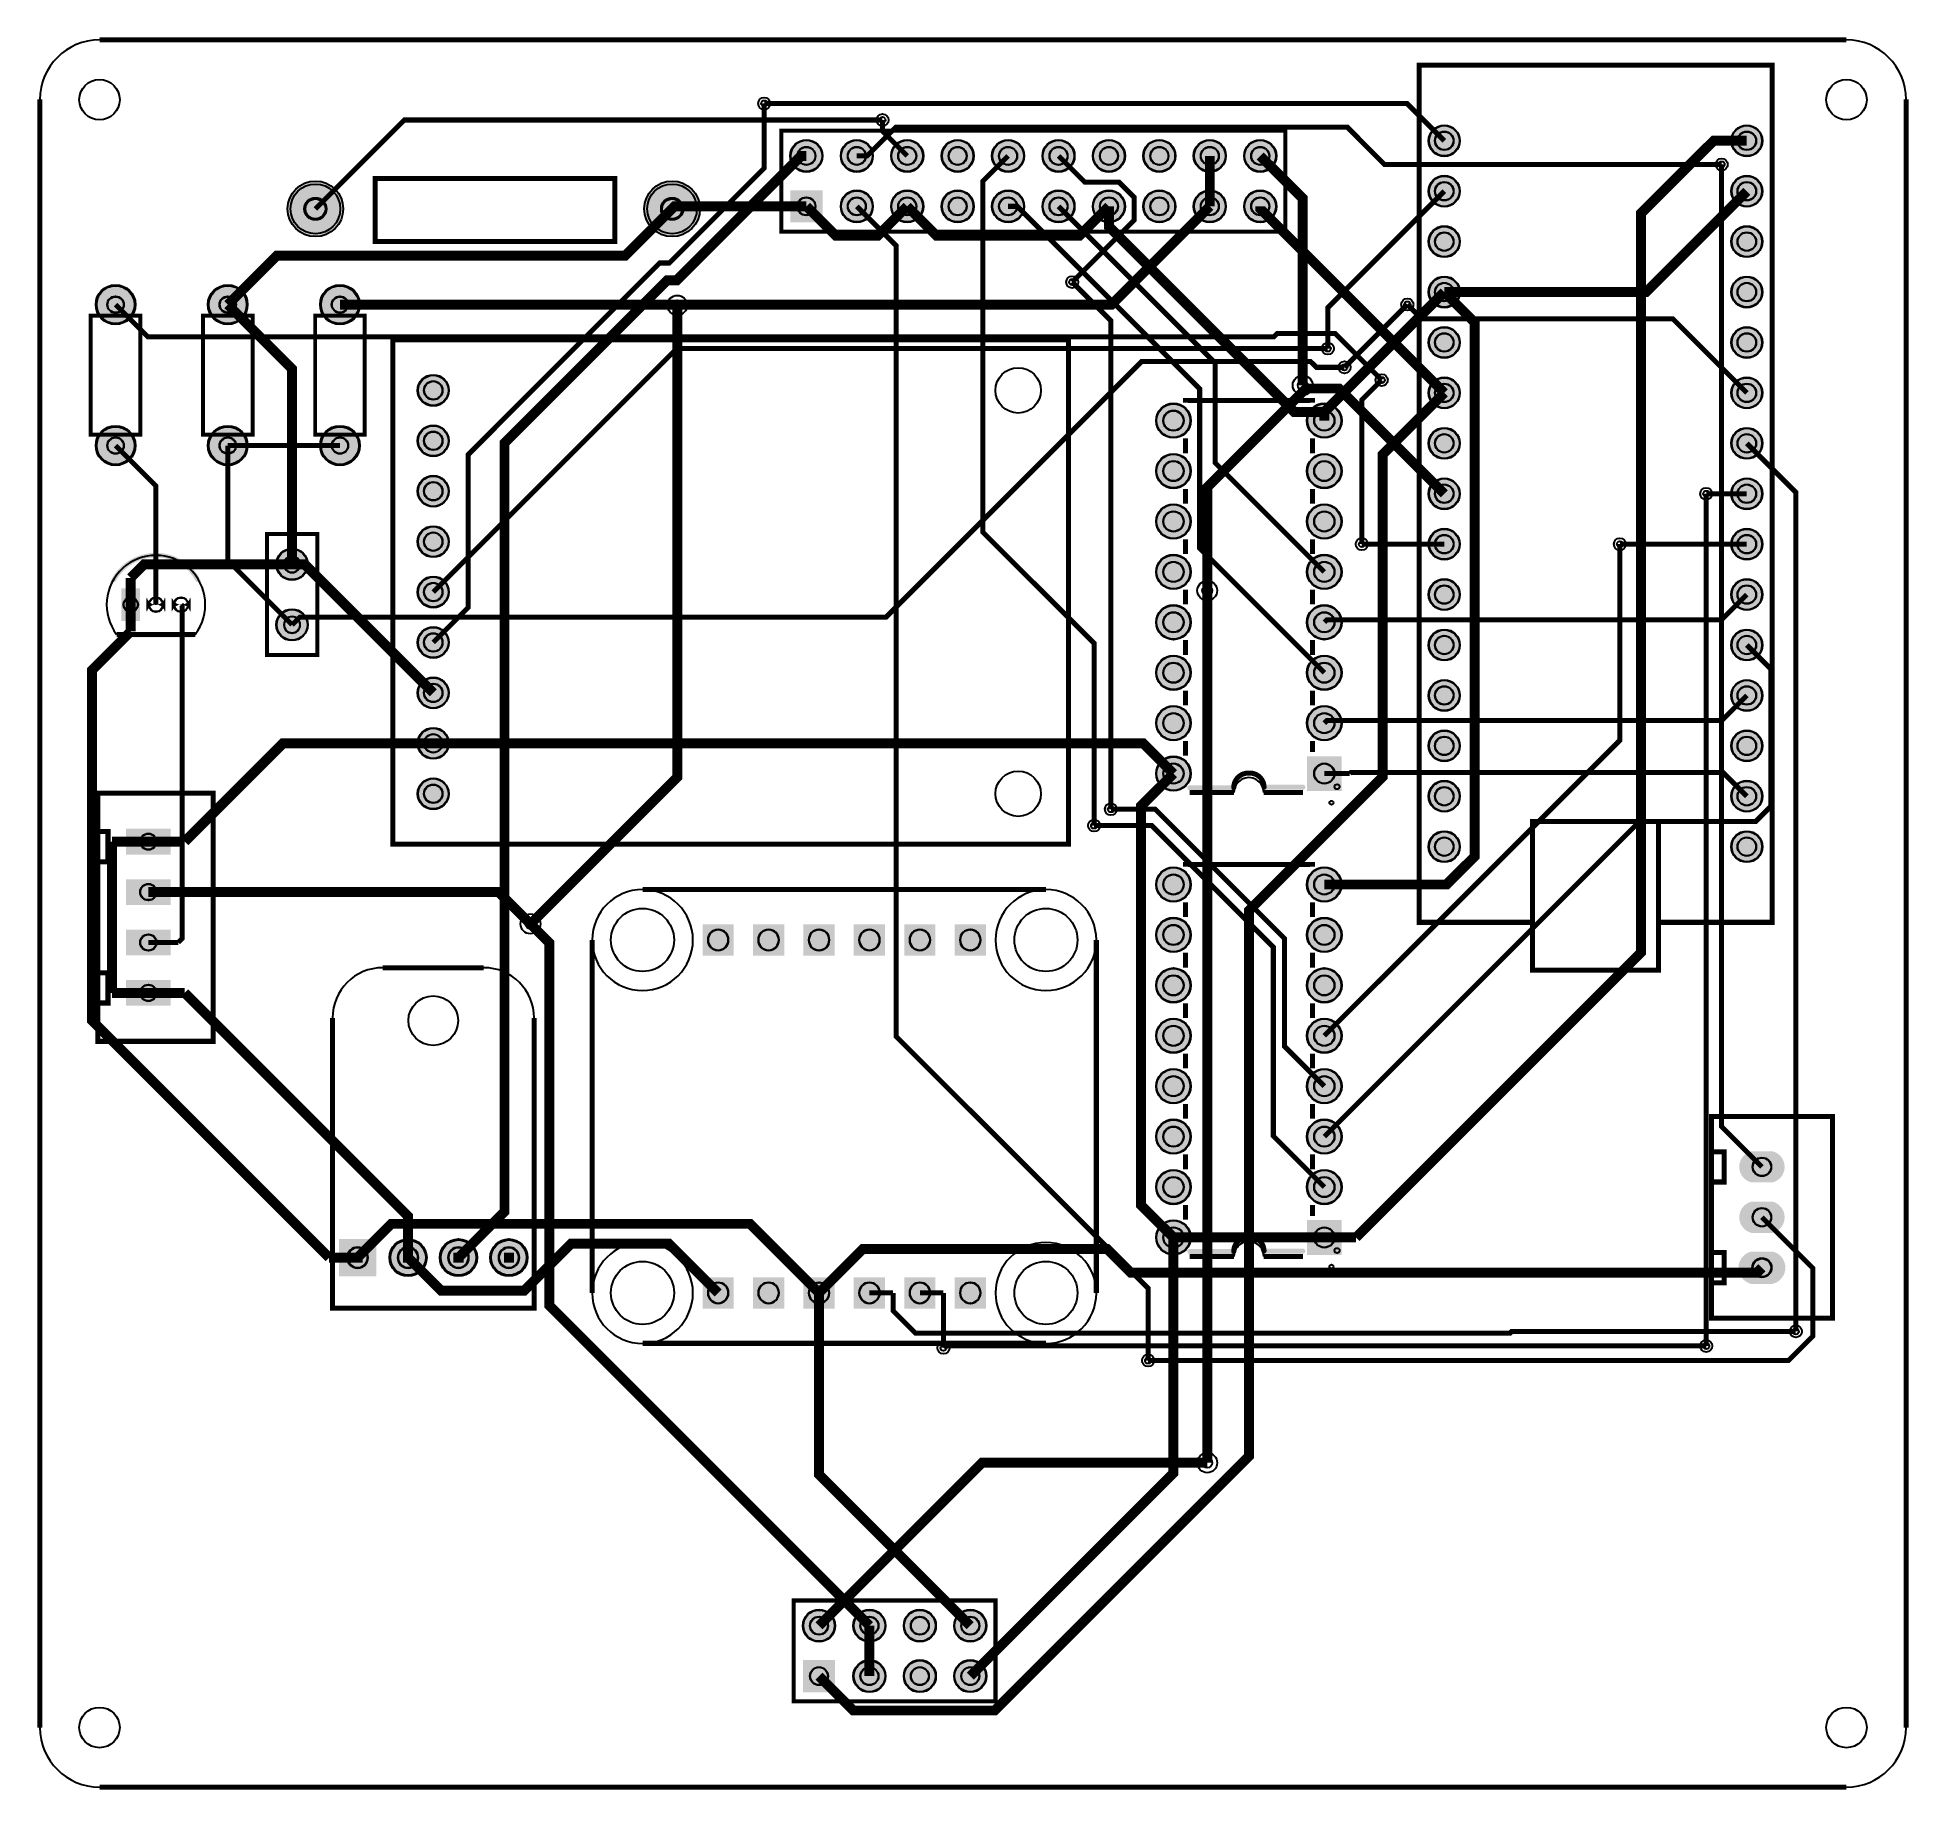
# Model space of a CAD drawing. Header units: millimetres. Extents: x -0.1 to 94.1, y -0.1 to 88.1.
import ezdxf

# ---------------------------------------------------------------- set-up
doc = ezdxf.new("R2010")
doc.units = ezdxf.units.MM
for name, color, linetype, true_color in [('BoardOutLine', 7, 'Continuous', 0xff00ff), ('BottomLayer', 7, 'Continuous', 0x0000ff), ('BottomSolderMaskLayer', 7, 'Continuous', 0xaa00ff), ('Document', 7, 'Continuous', 0xffffff), ('Hole', 7, 'Continuous', 0x222222), ('Multi-Layer', 7, 'Continuous', 0xc0c0c0), ('TopLayer', 7, 'Continuous', 0xff0000), ('TopSilkLayer', 7, 'Continuous', 0xffcc00), ('TopSolderMaskLayer', 7, 'Continuous', 0x800080)]:
    doc.layers.add(name, color=color, linetype=linetype, true_color=true_color)

msp = doc.modelspace()

# ---------------------------------------------------------------- hatches: boundary and pattern name
at = {"layer": 'BottomSolderMaskLayer'}
for points in [[(37.795, 82.169, 1), (39.421, 82.169, 1)], [(40.335, 82.169, 1), (41.961, 82.169, 1)], [(42.875, 82.169, 1), (44.501, 82.169, 1)], [(45.415, 82.169, 1), (47.041, 82.169, 1)], [(47.955, 82.169, 1), (49.581, 82.169, 1)], [(50.495, 82.169, 1), (52.121, 82.169, 1)], [(53.035, 82.169, 1), (54.661, 82.169, 1)], [(55.575, 82.169, 1), (57.201, 82.169, 1)], [(58.115, 82.169, 1), (59.741, 82.169, 1)], [(60.655, 82.169, 1), (62.281, 82.169, 1)], [(69.952, 82.931, 1), (71.527, 82.931, 1)], [(85.192, 82.931, 1), (86.767, 82.931, 1)], [(69.952, 80.391, 1), (71.527, 80.391, 1)], [(85.192, 80.391, 1), (86.767, 80.391, 1)], [(12.477, 79.502, 1), (15.277, 79.502, 1)], [(30.444, 79.502, 1), (33.244, 79.502, 1)], [(37.795, 80.442), (39.421, 80.442), (39.421, 78.816), (37.795, 78.816)], [(40.335, 79.629, 1), (41.961, 79.629, 1)], [(42.875, 79.629, 1), (44.501, 79.629, 1)], [(45.415, 79.629, 1), (47.041, 79.629, 1)], [(47.955, 79.629, 1), (49.581, 79.629, 1)], [(50.495, 79.629, 1), (52.121, 79.629, 1)], [(53.035, 79.629, 1), (54.661, 79.629, 1)], [(55.575, 79.629, 1), (57.201, 79.629, 1)], [(58.115, 79.629, 1), (59.741, 79.629, 1)], [(60.655, 79.629, 1), (62.281, 79.629, 1)], [(69.952, 77.851, 1), (71.527, 77.851, 1)], [(85.192, 77.851, 1), (86.767, 77.851, 1)], [(2.809, 74.676, 1), (4.811, 74.676, 1)], [(8.461, 74.676, 1), (10.462, 74.676, 1)], [(14.112, 74.676, 1), (16.114, 74.676, 1)], [(69.952, 75.311, 1), (71.527, 75.311, 1)], [(85.192, 75.311, 1), (86.767, 75.311, 1)], [(69.952, 72.771, 1), (71.527, 72.771, 1)], [(85.192, 72.771, 1), (86.767, 72.771, 1)], [(19.025, 70.358, 1), (20.599, 70.358, 1)], [(69.952, 70.231, 1), (71.527, 70.231, 1)], [(85.192, 70.231, 1), (86.767, 70.231, 1)], [(56.221, 68.834, 1), (57.972, 68.834, 1)], [(63.821, 68.834, 1), (65.572, 68.834, 1)], [(2.809, 67.576, 1), (4.811, 67.576, 1)], [(8.461, 67.576, 1), (10.462, 67.576, 1)], [(14.112, 67.576, 1), (16.114, 67.576, 1)], [(19.025, 67.818, 1), (20.599, 67.818, 1)], [(69.952, 67.691, 1), (71.527, 67.691, 1)], [(85.192, 67.691, 1), (86.767, 67.691, 1)], [(56.221, 66.294, 1), (57.972, 66.294, 1)], [(63.821, 66.294, 1), (65.572, 66.294, 1)], [(19.025, 65.278, 1), (20.599, 65.278, 1)], [(69.952, 65.151, 1), (71.527, 65.151, 1)], [(85.192, 65.151, 1), (86.767, 65.151, 1)], [(56.221, 63.754, 1), (57.972, 63.754, 1)], [(63.821, 63.754, 1), (65.572, 63.754, 1)], [(19.025, 62.738, 1), (20.599, 62.738, 1)], [(69.952, 62.611, 1), (71.527, 62.611, 1)], [(85.192, 62.611, 1), (86.767, 62.611, 1)], [(11.905, 61.595, 1), (13.495, 61.595, 1)], [(56.221, 61.214, 1), (57.972, 61.214, 1)], [(63.821, 61.214, 1), (65.572, 61.214, 1)], [(4.097, 60.389), (5.047, 60.389), (5.047, 58.738), (4.097, 58.738)], [(19.025, 60.198, 1), (20.599, 60.198, 1)], [(69.952, 60.071, 1), (71.527, 60.071, 1)], [(85.192, 60.071, 1), (86.767, 60.071, 1)], [(6.317, 59.924, -0.785398), (5.367, 59.924), (5.367, 59.202, -0.785398), (6.317, 59.202)], [(7.587, 59.924, -0.785398), (6.637, 59.924), (6.637, 59.202, -0.785398), (7.587, 59.202)], [(56.221, 58.674, 1), (57.972, 58.674, 1)], [(63.821, 58.674, 1), (65.572, 58.674, 1)], [(11.905, 58.547, 1), (13.495, 58.547, 1)], [(19.025, 57.658, 1), (20.599, 57.658, 1)], [(69.952, 57.531, 1), (71.527, 57.531, 1)], [(85.192, 57.531, 1), (86.767, 57.531, 1)], [(56.221, 56.134, 1), (57.972, 56.134, 1)], [(63.821, 56.134, 1), (65.572, 56.134, 1)], [(19.025, 55.118, 1), (20.599, 55.118, 1)], [(69.952, 54.991, 1), (71.527, 54.991, 1)], [(85.192, 54.991, 1), (86.767, 54.991, 1)], [(56.221, 53.594, 1), (57.972, 53.594, 1)], [(63.821, 53.594, 1), (65.572, 53.594, 1)], [(19.025, 52.578, 1), (20.599, 52.578, 1)], [(69.952, 52.451, 1), (71.527, 52.451, 1)], [(85.192, 52.451, 1), (86.767, 52.451, 1)], [(56.221, 51.054, 1), (57.972, 51.054, 1)], [(65.572, 50.178), (63.821, 50.178), (63.821, 51.929), (65.572, 51.929)], [(19.025, 50.038, 1), (20.599, 50.038, 1)], [(69.952, 49.911, 1), (71.527, 49.911, 1)], [(85.192, 49.911, 1), (86.767, 49.911, 1)], [(6.591, 46.975), (4.331, 46.975), (4.331, 48.275), (6.591, 48.275)], [(69.952, 47.371, 1), (71.527, 47.371, 1)], [(85.192, 47.371, 1), (86.767, 47.371, 1)], [(56.221, 45.466, 1), (57.972, 45.466, 1)], [(63.821, 45.466, 1), (65.572, 45.466, 1)], [(6.591, 44.435), (4.331, 44.435), (4.331, 45.735), (6.591, 45.735)], [(34.95, 41.885), (33.376, 41.885), (33.376, 43.459), (34.95, 43.459)], [(37.49, 41.885), (35.916, 41.885), (35.916, 43.459), (37.49, 43.459)], [(40.03, 41.885), (38.456, 41.885), (38.456, 43.459), (40.03, 43.459)], [(42.57, 41.885), (40.996, 41.885), (40.996, 43.459), (42.57, 43.459)], [(45.11, 41.885), (43.536, 41.885), (43.536, 43.459), (45.11, 43.459)], [(47.65, 41.885), (46.076, 41.885), (46.076, 43.459), (47.65, 43.459)], [(56.221, 42.926, 1), (57.972, 42.926, 1)], [(63.821, 42.926, 1), (65.572, 42.926, 1)], [(6.591, 41.895), (4.331, 41.895), (4.331, 43.195), (6.591, 43.195)], [(6.591, 39.355), (4.331, 39.355), (4.331, 40.655), (6.591, 40.655)], [(56.221, 40.386, 1), (57.972, 40.386, 1)], [(63.821, 40.386, 1), (65.572, 40.386, 1)], [(56.221, 37.846, 1), (57.972, 37.846, 1)], [(63.821, 37.846, 1), (65.572, 37.846, 1)], [(56.221, 35.306, 1), (57.972, 35.306, 1)], [(63.821, 35.306, 1), (65.572, 35.306, 1)], [(56.221, 32.766, 1), (57.972, 32.766, 1)], [(63.821, 32.766, 1), (65.572, 32.766, 1)], [(87.266, 32.029, -0.785398), (87.266, 30.455), (86.216, 30.455, -0.785398), (86.216, 32.029)], [(56.221, 30.226, 1), (57.972, 30.226, 1)], [(63.821, 30.226, 1), (65.572, 30.226, 1)], [(87.266, 29.489, -0.785398), (87.266, 27.915), (86.216, 27.915, -0.785398), (86.216, 29.489)], [(56.221, 27.686, 1), (57.972, 27.686, 1)], [(65.572, 26.81), (63.821, 26.81), (63.821, 28.561), (65.572, 28.561)], [(16.942, 27.61), (16.942, 25.73), (15.062, 25.73), (15.062, 27.61)], [(17.602, 26.67, 1), (19.482, 26.67, 1)], [(20.142, 26.67, 1), (22.022, 26.67, 1)], [(22.682, 26.67, 1), (24.562, 26.67, 1)], [(87.283, 26.975, -0.785398), (87.283, 25.349), (86.199, 25.349, -0.785398), (86.199, 26.975)], [(33.376, 25.679), (34.95, 25.679), (34.95, 24.105), (33.376, 24.105)], [(35.916, 25.679), (37.49, 25.679), (37.49, 24.105), (35.916, 24.105)], [(38.456, 25.679), (40.03, 25.679), (40.03, 24.105), (38.456, 24.105)], [(40.996, 25.679), (42.57, 25.679), (42.57, 24.105), (40.996, 24.105)], [(43.536, 25.679), (45.11, 25.679), (45.11, 24.105), (43.536, 24.105)], [(46.076, 25.679), (47.65, 25.679), (47.65, 24.105), (46.076, 24.105)], [(38.43, 8.128, 1), (40.056, 8.128, 1)], [(40.97, 8.128, 1), (42.596, 8.128, 1)], [(43.51, 8.128, 1), (45.136, 8.128, 1)], [(46.05, 8.128, 1), (47.676, 8.128, 1)], [(38.43, 6.401), (40.056, 6.401), (40.056, 4.775), (38.43, 4.775)], [(40.97, 5.588, 1), (42.596, 5.588, 1)], [(43.51, 5.588, 1), (45.136, 5.588, 1)], [(46.05, 5.588, 1), (47.676, 5.588, 1)]]:
    msp.add_hatch(color=256, dxfattribs=at).paths.add_polyline_path(points)
at = {"layer": 'Document'}
for points in [[(3.552, 60.723), (3.806, 60.723), (3.839, 60.784), (3.875, 60.843), (3.911, 60.902), (3.95, 60.959), (3.99, 61.016), (4.033, 61.07), (4.076, 61.124), (4.121, 61.176), (4.168, 61.227), (4.217, 61.277), (4.266, 61.325), (4.318, 61.372), (4.37, 61.416), (4.424, 61.46), (4.479, 61.502), (4.536, 61.542), (4.594, 61.58), (4.652, 61.616), (4.712, 61.651), (4.773, 61.684), (4.835, 61.715), (4.898, 61.745), (4.961, 61.772), (5.025, 61.797), (5.091, 61.821), (5.156, 61.842), (5.223, 61.862), (5.29, 61.879), (5.357, 61.895), (5.425, 61.908), (5.493, 61.92), (5.562, 61.929), (5.631, 61.936), (5.7, 61.941), (5.769, 61.945), (5.838, 61.946), (5.907, 61.945), (5.976, 61.941), (6.045, 61.936), (6.114, 61.929), (6.183, 61.92), (6.251, 61.908), (6.319, 61.895), (6.386, 61.879), (6.453, 61.862), (6.52, 61.842), (6.585, 61.821), (6.651, 61.797), (6.715, 61.772), (6.779, 61.745), (6.841, 61.715), (6.903, 61.684), (6.964, 61.651), (7.024, 61.616), (7.082, 61.58), (7.14, 61.542), (7.197, 61.502), (7.252, 61.46), (7.306, 61.416), (7.358, 61.372), (7.41, 61.325), (7.459, 61.277), (7.508, 61.227), (7.555, 61.176), (7.6, 61.124), (7.644, 61.07), (7.686, 61.016), (7.726, 60.959), (7.765, 60.902), (7.802, 60.843), (7.837, 60.784), (7.87, 60.723), (8.124, 60.723), (7.997, 60.977), (7.958, 61.038), (7.916, 61.098), (7.874, 61.156), (7.829, 61.213), (7.783, 61.269), (7.735, 61.324), (7.686, 61.377), (7.635, 61.429), (7.583, 61.48), (7.53, 61.528), (7.475, 61.576), (7.418, 61.621), (7.361, 61.666), (7.302, 61.708), (7.242, 61.749), (7.181, 61.788), (7.119, 61.825), (7.055, 61.861), (6.991, 61.895), (6.926, 61.926), (6.86, 61.956), (6.793, 61.985), (6.726, 62.011), (6.657, 62.035), (6.588, 62.057), (6.519, 62.078), (6.449, 62.096), (6.378, 62.112), (6.307, 62.127), (6.235, 62.139), (6.164, 62.149), (6.091, 62.158), (6.019, 62.164), (5.947, 62.168), (5.874, 62.17), (5.802, 62.17), (5.729, 62.168), (5.657, 62.164), (5.585, 62.158), (5.513, 62.149), (5.441, 62.139), (5.369, 62.127), (5.298, 62.112), (5.228, 62.096), (5.157, 62.078), (5.088, 62.057), (5.019, 62.035), (4.95, 62.011), (4.883, 61.985), (4.816, 61.956), (4.75, 61.926), (4.685, 61.895), (4.621, 61.861), (4.557, 61.825), (4.495, 61.788), (4.434, 61.749), (4.374, 61.708), (4.315, 61.666), (4.258, 61.621), (4.201, 61.576), (4.147, 61.528), (4.093, 61.48), (4.041, 61.429), (3.99, 61.377), (3.941, 61.324), (3.893, 61.269), (3.847, 61.213), (3.803, 61.156), (3.76, 61.098), (3.718, 61.038), (3.679, 60.977)], [(3.937, 58.166), (7.747, 58.166), (7.747, 57.912), (3.937, 57.912)], [(60.262, 50.342), (60.263, 50.378), (60.266, 50.413), (60.271, 50.448), (60.278, 50.483), (60.287, 50.517), (60.298, 50.551), (60.311, 50.584), (60.326, 50.616), (60.343, 50.647), (60.362, 50.677), (60.382, 50.706), (60.404, 50.734), (60.428, 50.761), (60.453, 50.786), (60.479, 50.809), (60.507, 50.831), (60.536, 50.852), (60.566, 50.87), (60.598, 50.887), (60.63, 50.902), (60.663, 50.915), (60.696, 50.926), (60.731, 50.936), (60.765, 50.943), (60.8, 50.948), (60.836, 50.951), (60.871, 50.952), (60.888, 50.953), (60.904, 50.956), (60.92, 50.962), (60.935, 50.969), (60.949, 50.978), (60.961, 50.989), (60.972, 51.002), (60.981, 51.015), (60.989, 51.03), (60.994, 51.046), (60.997, 51.062), (60.998, 51.079), (60.997, 51.096), (60.994, 51.112), (60.989, 51.128), (60.981, 51.142), (60.972, 51.156), (60.961, 51.169), (60.949, 51.18), (60.935, 51.189), (60.92, 51.196), (60.904, 51.202), (60.888, 51.205), (60.871, 51.206), (60.829, 51.205), (60.787, 51.202), (60.745, 51.197), (60.703, 51.189), (60.661, 51.18), (60.621, 51.169), (60.58, 51.156), (60.541, 51.14), (60.502, 51.123), (60.464, 51.104), (60.427, 51.083), (60.391, 51.06), (60.357, 51.036), (60.323, 51.01), (60.291, 50.982), (60.261, 50.953), (60.231, 50.922), (60.204, 50.89), (60.178, 50.857), (60.153, 50.822), (60.13, 50.786), (60.11, 50.749), (60.091, 50.712), (60.073, 50.673), (60.058, 50.633), (60.045, 50.593), (60.034, 50.552), (60.024, 50.511), (60.017, 50.469), (60.012, 50.427), (60.009, 50.385), (60.008, 50.342), (60.009, 50.326), (60.012, 50.31), (60.017, 50.294), (60.025, 50.279), (60.034, 50.265), (60.045, 50.253), (60.057, 50.242), (60.071, 50.232), (60.086, 50.225), (60.102, 50.22), (60.118, 50.216), (60.135, 50.215), (60.151, 50.216), (60.167, 50.22), (60.183, 50.225), (60.198, 50.232), (60.212, 50.242), (60.224, 50.253), (60.235, 50.265), (60.245, 50.279), (60.252, 50.294), (60.257, 50.31), (60.261, 50.326), (60.262, 50.342)], [(60.947, 50.952), (60.983, 50.951), (61.018, 50.948), (61.053, 50.942), (61.087, 50.935), (61.121, 50.926), (61.155, 50.914), (61.187, 50.901), (61.219, 50.885), (61.25, 50.868), (61.279, 50.849), (61.308, 50.828), (61.335, 50.805), (61.361, 50.781), (61.385, 50.755), (61.407, 50.728), (61.428, 50.7), (61.447, 50.67), (61.465, 50.639), (61.48, 50.608), (61.494, 50.575), (61.505, 50.542), (61.515, 50.508), (61.522, 50.473), (61.527, 50.438), (61.531, 50.403), (61.532, 50.368), (61.533, 50.351), (61.536, 50.335), (61.541, 50.319), (61.549, 50.304), (61.558, 50.29), (61.569, 50.278), (61.581, 50.267), (61.595, 50.258), (61.61, 50.25), (61.626, 50.245), (61.642, 50.242), (61.659, 50.241), (61.675, 50.242), (61.691, 50.245), (61.707, 50.25), (61.722, 50.258), (61.736, 50.267), (61.748, 50.278), (61.759, 50.29), (61.769, 50.304), (61.776, 50.319), (61.781, 50.335), (61.785, 50.351), (61.786, 50.368), (61.785, 50.41), (61.781, 50.453), (61.776, 50.495), (61.768, 50.537), (61.759, 50.578), (61.747, 50.619), (61.733, 50.659), (61.718, 50.698), (61.7, 50.737), (61.68, 50.775), (61.659, 50.811), (61.635, 50.847), (61.61, 50.881), (61.583, 50.914), (61.555, 50.945), (61.525, 50.975), (61.493, 51.004), (61.46, 51.031), (61.426, 51.056), (61.391, 51.079), (61.354, 51.101), (61.317, 51.12), (61.278, 51.138), (61.239, 51.154), (61.198, 51.168), (61.158, 51.179), (61.116, 51.189), (61.074, 51.196), (61.032, 51.202), (60.99, 51.205), (60.947, 51.206), (60.931, 51.205), (60.915, 51.202), (60.899, 51.196), (60.884, 51.189), (60.87, 51.18), (60.858, 51.169), (60.847, 51.156), (60.837, 51.142), (60.83, 51.128), (60.825, 51.112), (60.822, 51.096), (60.82, 51.079), (60.822, 51.062), (60.825, 51.046), (60.83, 51.03), (60.837, 51.015), (60.847, 51.002), (60.858, 50.989), (60.87, 50.978), (60.884, 50.969), (60.899, 50.962), (60.915, 50.956), (60.931, 50.953), (60.947, 50.952)], [(57.925, 50.469), (60.135, 50.469), (60.151, 50.468), (60.167, 50.465), (60.183, 50.46), (60.198, 50.452), (60.212, 50.443), (60.224, 50.432), (60.235, 50.42), (60.245, 50.406), (60.252, 50.391), (60.257, 50.375), (60.261, 50.359), (60.262, 50.342), (60.261, 50.326), (60.257, 50.31), (60.252, 50.294), (60.245, 50.279), (60.235, 50.265), (60.224, 50.253), (60.212, 50.242), (60.198, 50.232), (60.183, 50.225), (60.167, 50.22), (60.151, 50.216), (60.135, 50.215), (57.925, 50.215), (57.908, 50.216), (57.892, 50.22), (57.876, 50.225), (57.861, 50.232), (57.848, 50.242), (57.835, 50.253), (57.824, 50.265), (57.815, 50.279), (57.807, 50.294), (57.802, 50.31), (57.799, 50.326), (57.798, 50.342), (57.799, 50.359), (57.802, 50.375), (57.807, 50.391), (57.815, 50.406), (57.824, 50.42), (57.835, 50.432), (57.848, 50.443), (57.861, 50.452), (57.876, 50.46), (57.892, 50.465), (57.908, 50.468), (57.925, 50.469)], [(61.659, 50.495), (63.614, 50.495), (63.631, 50.494), (63.647, 50.49), (63.663, 50.485), (63.678, 50.478), (63.692, 50.469), (63.704, 50.458), (63.715, 50.445), (63.724, 50.431), (63.732, 50.416), (63.737, 50.401), (63.74, 50.384), (63.741, 50.368), (63.74, 50.351), (63.737, 50.335), (63.732, 50.319), (63.724, 50.304), (63.715, 50.29), (63.704, 50.278), (63.692, 50.267), (63.678, 50.258), (63.663, 50.25), (63.647, 50.245), (63.631, 50.242), (63.614, 50.241), (61.659, 50.241), (61.642, 50.242), (61.626, 50.245), (61.61, 50.25), (61.595, 50.258), (61.581, 50.267), (61.569, 50.278), (61.558, 50.29), (61.549, 50.304), (61.541, 50.319), (61.536, 50.335), (61.533, 50.351), (61.532, 50.368), (61.533, 50.384), (61.536, 50.401), (61.541, 50.416), (61.549, 50.431), (61.558, 50.445), (61.569, 50.458), (61.581, 50.469), (61.595, 50.478), (61.61, 50.485), (61.626, 50.49), (61.642, 50.494), (61.659, 50.495)], [(60.262, 26.974), (60.263, 27.01), (60.266, 27.045), (60.271, 27.08), (60.278, 27.115), (60.287, 27.149), (60.298, 27.183), (60.311, 27.216), (60.326, 27.248), (60.343, 27.279), (60.362, 27.309), (60.382, 27.338), (60.404, 27.366), (60.428, 27.393), (60.453, 27.418), (60.479, 27.441), (60.507, 27.463), (60.536, 27.484), (60.566, 27.502), (60.598, 27.519), (60.63, 27.534), (60.663, 27.547), (60.696, 27.558), (60.731, 27.568), (60.765, 27.575), (60.8, 27.58), (60.836, 27.583), (60.871, 27.584), (60.888, 27.585), (60.904, 27.588), (60.92, 27.594), (60.935, 27.601), (60.949, 27.61), (60.961, 27.621), (60.972, 27.634), (60.981, 27.647), (60.989, 27.662), (60.994, 27.678), (60.997, 27.694), (60.998, 27.711), (60.997, 27.728), (60.994, 27.744), (60.989, 27.76), (60.981, 27.774), (60.972, 27.788), (60.961, 27.801), (60.949, 27.812), (60.935, 27.821), (60.92, 27.828), (60.904, 27.834), (60.888, 27.837), (60.871, 27.838), (60.829, 27.837), (60.787, 27.834), (60.745, 27.829), (60.703, 27.821), (60.661, 27.812), (60.621, 27.801), (60.58, 27.787), (60.541, 27.772), (60.502, 27.755), (60.464, 27.736), (60.427, 27.715), (60.391, 27.692), (60.357, 27.668), (60.323, 27.642), (60.291, 27.614), (60.261, 27.585), (60.231, 27.554), (60.204, 27.522), (60.178, 27.489), (60.153, 27.454), (60.13, 27.418), (60.11, 27.381), (60.091, 27.344), (60.073, 27.305), (60.058, 27.265), (60.045, 27.225), (60.034, 27.184), (60.024, 27.143), (60.017, 27.101), (60.012, 27.059), (60.009, 27.017), (60.008, 26.974), (60.009, 26.958), (60.012, 26.941), (60.017, 26.926), (60.025, 26.911), (60.034, 26.897), (60.045, 26.885), (60.057, 26.874), (60.071, 26.864), (60.086, 26.857), (60.102, 26.852), (60.118, 26.848), (60.135, 26.847), (60.151, 26.848), (60.167, 26.852), (60.183, 26.857), (60.198, 26.864), (60.212, 26.874), (60.224, 26.885), (60.235, 26.897), (60.245, 26.911), (60.252, 26.926), (60.257, 26.941), (60.261, 26.958), (60.262, 26.974)], [(60.947, 27.584), (60.983, 27.583), (61.018, 27.58), (61.053, 27.574), (61.087, 27.567), (61.121, 27.557), (61.155, 27.546), (61.187, 27.532), (61.219, 27.517), (61.25, 27.5), (61.279, 27.481), (61.308, 27.46), (61.335, 27.437), (61.361, 27.413), (61.385, 27.387), (61.407, 27.36), (61.428, 27.332), (61.447, 27.302), (61.465, 27.271), (61.48, 27.24), (61.494, 27.207), (61.505, 27.174), (61.515, 27.14), (61.522, 27.105), (61.527, 27.07), (61.531, 27.035), (61.532, 27), (61.533, 26.983), (61.536, 26.967), (61.541, 26.951), (61.549, 26.936), (61.558, 26.922), (61.569, 26.91), (61.581, 26.899), (61.595, 26.89), (61.61, 26.882), (61.626, 26.877), (61.642, 26.874), (61.659, 26.873), (61.675, 26.874), (61.691, 26.877), (61.707, 26.882), (61.722, 26.89), (61.736, 26.899), (61.748, 26.91), (61.759, 26.922), (61.769, 26.936), (61.776, 26.951), (61.781, 26.967), (61.785, 26.983), (61.786, 27), (61.785, 27.042), (61.781, 27.085), (61.776, 27.127), (61.768, 27.168), (61.759, 27.21), (61.747, 27.251), (61.733, 27.291), (61.718, 27.33), (61.7, 27.369), (61.68, 27.407), (61.659, 27.443), (61.635, 27.479), (61.61, 27.513), (61.583, 27.546), (61.555, 27.577), (61.525, 27.607), (61.493, 27.636), (61.46, 27.663), (61.426, 27.688), (61.391, 27.711), (61.354, 27.733), (61.317, 27.752), (61.278, 27.77), (61.239, 27.786), (61.198, 27.8), (61.158, 27.811), (61.116, 27.821), (61.074, 27.828), (61.032, 27.834), (60.99, 27.837), (60.947, 27.838), (60.931, 27.837), (60.915, 27.834), (60.899, 27.828), (60.884, 27.821), (60.87, 27.812), (60.858, 27.801), (60.847, 27.788), (60.837, 27.774), (60.83, 27.76), (60.825, 27.744), (60.822, 27.728), (60.82, 27.711), (60.822, 27.694), (60.825, 27.678), (60.83, 27.662), (60.837, 27.647), (60.847, 27.634), (60.858, 27.621), (60.87, 27.61), (60.884, 27.601), (60.899, 27.594), (60.915, 27.588), (60.931, 27.585), (60.947, 27.584)], [(57.925, 27.101), (60.135, 27.101), (60.151, 27.1), (60.167, 27.097), (60.183, 27.092), (60.198, 27.084), (60.212, 27.075), (60.224, 27.064), (60.235, 27.052), (60.245, 27.038), (60.252, 27.023), (60.257, 27.007), (60.261, 26.991), (60.262, 26.974), (60.261, 26.958), (60.257, 26.941), (60.252, 26.926), (60.245, 26.911), (60.235, 26.897), (60.224, 26.885), (60.212, 26.874), (60.198, 26.864), (60.183, 26.857), (60.167, 26.852), (60.151, 26.848), (60.135, 26.847), (57.925, 26.847), (57.908, 26.848), (57.892, 26.852), (57.876, 26.857), (57.861, 26.864), (57.848, 26.874), (57.835, 26.885), (57.824, 26.897), (57.815, 26.911), (57.807, 26.926), (57.802, 26.941), (57.799, 26.958), (57.798, 26.974), (57.799, 26.991), (57.802, 27.007), (57.807, 27.023), (57.815, 27.038), (57.824, 27.052), (57.835, 27.064), (57.848, 27.075), (57.861, 27.084), (57.876, 27.092), (57.892, 27.097), (57.908, 27.1), (57.925, 27.101)], [(61.659, 27.127), (63.614, 27.127), (63.631, 27.126), (63.647, 27.122), (63.663, 27.117), (63.678, 27.11), (63.692, 27.101), (63.704, 27.09), (63.715, 27.077), (63.724, 27.063), (63.732, 27.048), (63.737, 27.033), (63.74, 27.016), (63.741, 27), (63.74, 26.983), (63.737, 26.967), (63.732, 26.951), (63.724, 26.936), (63.715, 26.922), (63.704, 26.91), (63.692, 26.899), (63.678, 26.89), (63.663, 26.882), (63.647, 26.877), (63.631, 26.874), (63.614, 26.873), (61.659, 26.873), (61.642, 26.874), (61.626, 26.877), (61.61, 26.882), (61.595, 26.89), (61.581, 26.899), (61.569, 26.91), (61.558, 26.922), (61.549, 26.936), (61.541, 26.951), (61.536, 26.967), (61.533, 26.983), (61.532, 27), (61.533, 27.016), (61.536, 27.033), (61.541, 27.048), (61.549, 27.063), (61.558, 27.077), (61.569, 27.09), (61.581, 27.101), (61.595, 27.11), (61.61, 27.117), (61.626, 27.122), (61.642, 27.126), (61.659, 27.127)]]:
    msp.add_hatch(color=256, dxfattribs=at).paths.add_polyline_path(points)
at = {"layer": 'Multi-Layer'}
for points in [[(37.821, 82.169, 1), (39.395, 82.169, 1)], [(40.361, 82.169, 1), (41.935, 82.169, 1)], [(42.901, 82.169, 1), (44.475, 82.169, 1)], [(45.441, 82.169, 1), (47.015, 82.169, 1)], [(47.981, 82.169, 1), (49.555, 82.169, 1)], [(50.521, 82.169, 1), (52.096, 82.169, 1)], [(53.061, 82.169, 1), (54.636, 82.169, 1)], [(55.601, 82.169, 1), (57.176, 82.169, 1)], [(58.141, 82.169, 1), (59.716, 82.169, 1)], [(60.681, 82.169, 1), (62.256, 82.169, 1)], [(69.977, 82.931, 1), (71.501, 82.931, 1)], [(85.217, 82.931, 1), (86.741, 82.931, 1)], [(69.977, 80.391, 1), (71.501, 80.391, 1)], [(85.217, 80.391, 1), (86.741, 80.391, 1)], [(12.627, 79.502, 1), (15.127, 79.502, 1)], [(30.594, 79.502, 1), (33.094, 79.502, 1)], [(37.821, 80.417), (39.395, 80.417), (39.395, 78.842), (37.821, 78.842)], [(40.361, 79.629, 1), (41.935, 79.629, 1)], [(42.901, 79.629, 1), (44.475, 79.629, 1)], [(45.441, 79.629, 1), (47.015, 79.629, 1)], [(47.981, 79.629, 1), (49.555, 79.629, 1)], [(50.521, 79.629, 1), (52.096, 79.629, 1)], [(53.061, 79.629, 1), (54.636, 79.629, 1)], [(55.601, 79.629, 1), (57.176, 79.629, 1)], [(58.141, 79.629, 1), (59.716, 79.629, 1)], [(60.681, 79.629, 1), (62.256, 79.629, 1)], [(69.977, 77.851, 1), (71.501, 77.851, 1)], [(85.217, 77.851, 1), (86.741, 77.851, 1)], [(2.86, 74.676, 1), (4.76, 74.676, 1)], [(8.512, 74.676, 1), (10.412, 74.676, 1)], [(14.163, 74.676, 1), (16.063, 74.676, 1)], [(69.977, 75.311, 1), (71.501, 75.311, 1)], [(85.217, 75.311, 1), (86.741, 75.311, 1)], [(69.977, 72.771, 1), (71.501, 72.771, 1)], [(85.217, 72.771, 1), (86.741, 72.771, 1)], [(19.05, 70.358, 1), (20.574, 70.358, 1)], [(69.977, 70.231, 1), (71.501, 70.231, 1)], [(85.217, 70.231, 1), (86.741, 70.231, 1)], [(56.247, 68.834, 1), (57.947, 68.834, 1)], [(63.847, 68.834, 1), (65.547, 68.834, 1)], [(2.86, 67.576, 1), (4.76, 67.576, 1)], [(8.512, 67.576, 1), (10.412, 67.576, 1)], [(14.163, 67.576, 1), (16.063, 67.576, 1)], [(19.05, 67.818, 1), (20.574, 67.818, 1)], [(69.977, 67.691, 1), (71.501, 67.691, 1)], [(85.217, 67.691, 1), (86.741, 67.691, 1)], [(56.247, 66.294, 1), (57.947, 66.294, 1)], [(63.847, 66.294, 1), (65.547, 66.294, 1)], [(19.05, 65.278, 1), (20.574, 65.278, 1)], [(69.977, 65.151, 1), (71.501, 65.151, 1)], [(85.217, 65.151, 1), (86.741, 65.151, 1)], [(56.247, 63.754, 1), (57.947, 63.754, 1)], [(63.847, 63.754, 1), (65.547, 63.754, 1)], [(19.05, 62.738, 1), (20.574, 62.738, 1)], [(69.977, 62.611, 1), (71.501, 62.611, 1)], [(85.217, 62.611, 1), (86.741, 62.611, 1)], [(11.93, 61.595, 1), (13.47, 61.595, 1)], [(56.247, 61.214, 1), (57.947, 61.214, 1)], [(63.847, 61.214, 1), (65.547, 61.214, 1)], [(4.122, 60.363), (5.022, 60.363), (5.022, 58.763), (4.122, 58.763)], [(19.05, 60.198, 1), (20.574, 60.198, 1)], [(69.977, 60.071, 1), (71.501, 60.071, 1)], [(85.217, 60.071, 1), (86.741, 60.071, 1)], [(6.292, 59.913, -0.785398), (5.392, 59.913), (5.392, 59.213, -0.785398), (6.292, 59.213)], [(7.562, 59.913, -0.785398), (6.662, 59.913), (6.662, 59.213, -0.785398), (7.562, 59.213)], [(56.247, 58.674, 1), (57.947, 58.674, 1)], [(63.847, 58.674, 1), (65.547, 58.674, 1)], [(11.93, 58.547, 1), (13.47, 58.547, 1)], [(19.05, 57.658, 1), (20.574, 57.658, 1)], [(69.977, 57.531, 1), (71.501, 57.531, 1)], [(85.217, 57.531, 1), (86.741, 57.531, 1)], [(56.247, 56.134, 1), (57.947, 56.134, 1)], [(63.847, 56.134, 1), (65.547, 56.134, 1)], [(19.05, 55.118, 1), (20.574, 55.118, 1)], [(69.977, 54.991, 1), (71.501, 54.991, 1)], [(85.217, 54.991, 1), (86.741, 54.991, 1)], [(56.247, 53.594, 1), (57.947, 53.594, 1)], [(63.847, 53.594, 1), (65.547, 53.594, 1)], [(19.05, 52.578, 1), (20.574, 52.578, 1)], [(69.977, 52.451, 1), (71.501, 52.451, 1)], [(85.217, 52.451, 1), (86.741, 52.451, 1)], [(56.247, 51.054, 1), (57.947, 51.054, 1)], [(65.547, 50.204), (63.847, 50.204), (63.847, 51.904), (65.547, 51.904)], [(19.05, 50.038, 1), (20.574, 50.038, 1)], [(69.977, 49.911, 1), (71.501, 49.911, 1)], [(85.217, 49.911, 1), (86.741, 49.911, 1)], [(6.541, 47.026), (4.382, 47.026), (4.382, 48.225), (6.541, 48.225)], [(69.977, 47.371, 1), (71.501, 47.371, 1)], [(85.217, 47.371, 1), (86.741, 47.371, 1)], [(56.247, 45.466, 1), (57.947, 45.466, 1)], [(63.847, 45.466, 1), (65.547, 45.466, 1)], [(6.541, 44.486), (4.382, 44.486), (4.382, 45.685), (6.541, 45.685)], [(34.925, 41.91), (33.401, 41.91), (33.401, 43.434), (34.925, 43.434)], [(37.465, 41.91), (35.941, 41.91), (35.941, 43.434), (37.465, 43.434)], [(40.005, 41.91), (38.481, 41.91), (38.481, 43.434), (40.005, 43.434)], [(42.545, 41.91), (41.021, 41.91), (41.021, 43.434), (42.545, 43.434)], [(45.085, 41.91), (43.561, 41.91), (43.561, 43.434), (45.085, 43.434)], [(47.625, 41.91), (46.101, 41.91), (46.101, 43.434), (47.625, 43.434)], [(56.247, 42.926, 1), (57.947, 42.926, 1)], [(63.847, 42.926, 1), (65.547, 42.926, 1)], [(6.541, 41.946), (4.382, 41.946), (4.382, 43.145), (6.541, 43.145)], [(6.541, 39.406), (4.382, 39.406), (4.382, 40.605), (6.541, 40.605)], [(56.247, 40.386, 1), (57.947, 40.386, 1)], [(63.847, 40.386, 1), (65.547, 40.386, 1)], [(56.247, 37.846, 1), (57.947, 37.846, 1)], [(63.847, 37.846, 1), (65.547, 37.846, 1)], [(56.247, 35.306, 1), (57.947, 35.306, 1)], [(63.847, 35.306, 1), (65.547, 35.306, 1)], [(56.247, 32.766, 1), (57.947, 32.766, 1)], [(63.847, 32.766, 1), (65.547, 32.766, 1)], [(87.249, 32.004, -0.785398), (87.249, 30.48), (86.233, 30.48, -0.785398), (86.233, 32.004)], [(56.247, 30.226, 1), (57.947, 30.226, 1)], [(63.847, 30.226, 1), (65.547, 30.226, 1)], [(87.249, 29.464, -0.785398), (87.249, 27.94), (86.233, 27.94, -0.785398), (86.233, 29.464)], [(56.247, 27.686, 1), (57.947, 27.686, 1)], [(65.547, 26.836), (63.847, 26.836), (63.847, 28.536), (65.547, 28.536)], [(16.891, 27.559), (16.891, 25.781), (15.113, 25.781), (15.113, 27.559)], [(17.653, 26.67, 1), (19.431, 26.67, 1)], [(20.193, 26.67, 1), (21.971, 26.67, 1)], [(22.733, 26.67, 1), (24.511, 26.67, 1)], [(87.249, 26.924, -0.785398), (87.249, 25.4), (86.233, 25.4, -0.785398), (86.233, 26.924)], [(33.401, 25.654), (34.925, 25.654), (34.925, 24.13), (33.401, 24.13)], [(35.941, 25.654), (37.465, 25.654), (37.465, 24.13), (35.941, 24.13)], [(38.481, 25.654), (40.005, 25.654), (40.005, 24.13), (38.481, 24.13)], [(41.021, 25.654), (42.545, 25.654), (42.545, 24.13), (41.021, 24.13)], [(43.561, 25.654), (45.085, 25.654), (45.085, 24.13), (43.561, 24.13)], [(46.101, 25.654), (47.625, 25.654), (47.625, 24.13), (46.101, 24.13)], [(38.456, 8.128, 1), (40.03, 8.128, 1)], [(40.996, 8.128, 1), (42.57, 8.128, 1)], [(43.536, 8.128, 1), (45.11, 8.128, 1)], [(46.076, 8.128, 1), (47.65, 8.128, 1)], [(38.456, 6.375), (40.03, 6.375), (40.03, 4.801), (38.456, 4.801)], [(40.996, 5.588, 1), (42.57, 5.588, 1)], [(43.536, 5.588, 1), (45.11, 5.588, 1)], [(46.076, 5.588, 1), (47.65, 5.588, 1)]]:
    msp.add_hatch(color=256, dxfattribs=at).paths.add_polyline_path(points)
at = {"layer": 'TopSilkLayer'}
for points in [[(16.256, 26.924), (15.748, 26.924), (15.748, 26.416), (16.256, 26.416)], [(18.796, 26.924), (18.288, 26.924), (18.288, 26.416), (18.796, 26.416)], [(21.336, 26.924), (20.828, 26.924), (20.828, 26.416), (21.336, 26.416)], [(23.876, 26.924), (23.368, 26.924), (23.368, 26.416), (23.876, 26.416)]]:
    msp.add_hatch(color=256, dxfattribs=at).paths.add_polyline_path(points)
at = {"layer": 'TopSolderMaskLayer'}
for points in [[(37.795, 82.169, 1), (39.421, 82.169, 1)], [(40.335, 82.169, 1), (41.961, 82.169, 1)], [(42.875, 82.169, 1), (44.501, 82.169, 1)], [(45.415, 82.169, 1), (47.041, 82.169, 1)], [(47.955, 82.169, 1), (49.581, 82.169, 1)], [(50.495, 82.169, 1), (52.121, 82.169, 1)], [(53.035, 82.169, 1), (54.661, 82.169, 1)], [(55.575, 82.169, 1), (57.201, 82.169, 1)], [(58.115, 82.169, 1), (59.741, 82.169, 1)], [(60.655, 82.169, 1), (62.281, 82.169, 1)], [(69.952, 82.931, 1), (71.527, 82.931, 1)], [(85.192, 82.931, 1), (86.767, 82.931, 1)], [(69.952, 80.391, 1), (71.527, 80.391, 1)], [(85.192, 80.391, 1), (86.767, 80.391, 1)], [(12.477, 79.502, 1), (15.277, 79.502, 1)], [(30.444, 79.502, 1), (33.244, 79.502, 1)], [(37.795, 80.442), (39.421, 80.442), (39.421, 78.816), (37.795, 78.816)], [(40.335, 79.629, 1), (41.961, 79.629, 1)], [(42.875, 79.629, 1), (44.501, 79.629, 1)], [(45.415, 79.629, 1), (47.041, 79.629, 1)], [(47.955, 79.629, 1), (49.581, 79.629, 1)], [(50.495, 79.629, 1), (52.121, 79.629, 1)], [(53.035, 79.629, 1), (54.661, 79.629, 1)], [(55.575, 79.629, 1), (57.201, 79.629, 1)], [(58.115, 79.629, 1), (59.741, 79.629, 1)], [(60.655, 79.629, 1), (62.281, 79.629, 1)], [(69.952, 77.851, 1), (71.527, 77.851, 1)], [(85.192, 77.851, 1), (86.767, 77.851, 1)], [(2.809, 74.676, 1), (4.811, 74.676, 1)], [(8.461, 74.676, 1), (10.462, 74.676, 1)], [(14.112, 74.676, 1), (16.114, 74.676, 1)], [(69.952, 75.311, 1), (71.527, 75.311, 1)], [(85.192, 75.311, 1), (86.767, 75.311, 1)], [(69.952, 72.771, 1), (71.527, 72.771, 1)], [(85.192, 72.771, 1), (86.767, 72.771, 1)], [(19.025, 70.358, 1), (20.599, 70.358, 1)], [(69.952, 70.231, 1), (71.527, 70.231, 1)], [(85.192, 70.231, 1), (86.767, 70.231, 1)], [(56.221, 68.834, 1), (57.972, 68.834, 1)], [(63.821, 68.834, 1), (65.572, 68.834, 1)], [(2.809, 67.576, 1), (4.811, 67.576, 1)], [(8.461, 67.576, 1), (10.462, 67.576, 1)], [(14.112, 67.576, 1), (16.114, 67.576, 1)], [(19.025, 67.818, 1), (20.599, 67.818, 1)], [(69.952, 67.691, 1), (71.527, 67.691, 1)], [(85.192, 67.691, 1), (86.767, 67.691, 1)], [(56.221, 66.294, 1), (57.972, 66.294, 1)], [(63.821, 66.294, 1), (65.572, 66.294, 1)], [(19.025, 65.278, 1), (20.599, 65.278, 1)], [(69.952, 65.151, 1), (71.527, 65.151, 1)], [(85.192, 65.151, 1), (86.767, 65.151, 1)], [(56.221, 63.754, 1), (57.972, 63.754, 1)], [(63.821, 63.754, 1), (65.572, 63.754, 1)], [(19.025, 62.738, 1), (20.599, 62.738, 1)], [(69.952, 62.611, 1), (71.527, 62.611, 1)], [(85.192, 62.611, 1), (86.767, 62.611, 1)], [(11.905, 61.595, 1), (13.495, 61.595, 1)], [(56.221, 61.214, 1), (57.972, 61.214, 1)], [(63.821, 61.214, 1), (65.572, 61.214, 1)], [(4.097, 60.389), (5.047, 60.389), (5.047, 58.738), (4.097, 58.738)], [(19.025, 60.198, 1), (20.599, 60.198, 1)], [(69.952, 60.071, 1), (71.527, 60.071, 1)], [(85.192, 60.071, 1), (86.767, 60.071, 1)], [(6.317, 59.924, -0.785398), (5.367, 59.924), (5.367, 59.202, -0.785398), (6.317, 59.202)], [(7.587, 59.924, -0.785398), (6.637, 59.924), (6.637, 59.202, -0.785398), (7.587, 59.202)], [(56.221, 58.674, 1), (57.972, 58.674, 1)], [(63.821, 58.674, 1), (65.572, 58.674, 1)], [(11.905, 58.547, 1), (13.495, 58.547, 1)], [(19.025, 57.658, 1), (20.599, 57.658, 1)], [(69.952, 57.531, 1), (71.527, 57.531, 1)], [(85.192, 57.531, 1), (86.767, 57.531, 1)], [(56.221, 56.134, 1), (57.972, 56.134, 1)], [(63.821, 56.134, 1), (65.572, 56.134, 1)], [(19.025, 55.118, 1), (20.599, 55.118, 1)], [(69.952, 54.991, 1), (71.527, 54.991, 1)], [(85.192, 54.991, 1), (86.767, 54.991, 1)], [(56.221, 53.594, 1), (57.972, 53.594, 1)], [(63.821, 53.594, 1), (65.572, 53.594, 1)], [(19.025, 52.578, 1), (20.599, 52.578, 1)], [(69.952, 52.451, 1), (71.527, 52.451, 1)], [(85.192, 52.451, 1), (86.767, 52.451, 1)], [(56.221, 51.054, 1), (57.972, 51.054, 1)], [(65.572, 50.178), (63.821, 50.178), (63.821, 51.929), (65.572, 51.929)], [(19.025, 50.038, 1), (20.599, 50.038, 1)], [(69.952, 49.911, 1), (71.527, 49.911, 1)], [(85.192, 49.911, 1), (86.767, 49.911, 1)], [(6.591, 46.975), (4.331, 46.975), (4.331, 48.275), (6.591, 48.275)], [(69.952, 47.371, 1), (71.527, 47.371, 1)], [(85.192, 47.371, 1), (86.767, 47.371, 1)], [(56.221, 45.466, 1), (57.972, 45.466, 1)], [(63.821, 45.466, 1), (65.572, 45.466, 1)], [(6.591, 44.435), (4.331, 44.435), (4.331, 45.735), (6.591, 45.735)], [(34.95, 41.885), (33.376, 41.885), (33.376, 43.459), (34.95, 43.459)], [(37.49, 41.885), (35.916, 41.885), (35.916, 43.459), (37.49, 43.459)], [(40.03, 41.885), (38.456, 41.885), (38.456, 43.459), (40.03, 43.459)], [(42.57, 41.885), (40.996, 41.885), (40.996, 43.459), (42.57, 43.459)], [(45.11, 41.885), (43.536, 41.885), (43.536, 43.459), (45.11, 43.459)], [(47.65, 41.885), (46.076, 41.885), (46.076, 43.459), (47.65, 43.459)], [(56.221, 42.926, 1), (57.972, 42.926, 1)], [(63.821, 42.926, 1), (65.572, 42.926, 1)], [(6.591, 41.895), (4.331, 41.895), (4.331, 43.195), (6.591, 43.195)], [(6.591, 39.355), (4.331, 39.355), (4.331, 40.655), (6.591, 40.655)], [(56.221, 40.386, 1), (57.972, 40.386, 1)], [(63.821, 40.386, 1), (65.572, 40.386, 1)], [(56.221, 37.846, 1), (57.972, 37.846, 1)], [(63.821, 37.846, 1), (65.572, 37.846, 1)], [(56.221, 35.306, 1), (57.972, 35.306, 1)], [(63.821, 35.306, 1), (65.572, 35.306, 1)], [(56.221, 32.766, 1), (57.972, 32.766, 1)], [(63.821, 32.766, 1), (65.572, 32.766, 1)], [(87.266, 32.029, -0.785398), (87.266, 30.455), (86.216, 30.455, -0.785398), (86.216, 32.029)], [(56.221, 30.226, 1), (57.972, 30.226, 1)], [(63.821, 30.226, 1), (65.572, 30.226, 1)], [(87.266, 29.489, -0.785398), (87.266, 27.915), (86.216, 27.915, -0.785398), (86.216, 29.489)], [(56.221, 27.686, 1), (57.972, 27.686, 1)], [(65.572, 26.81), (63.821, 26.81), (63.821, 28.561), (65.572, 28.561)], [(16.942, 27.61), (16.942, 25.73), (15.062, 25.73), (15.062, 27.61)], [(17.602, 26.67, 1), (19.482, 26.67, 1)], [(20.142, 26.67, 1), (22.022, 26.67, 1)], [(22.682, 26.67, 1), (24.562, 26.67, 1)], [(87.283, 26.975, -0.785398), (87.283, 25.349), (86.199, 25.349, -0.785398), (86.199, 26.975)], [(33.376, 25.679), (34.95, 25.679), (34.95, 24.105), (33.376, 24.105)], [(35.916, 25.679), (37.49, 25.679), (37.49, 24.105), (35.916, 24.105)], [(38.456, 25.679), (40.03, 25.679), (40.03, 24.105), (38.456, 24.105)], [(40.996, 25.679), (42.57, 25.679), (42.57, 24.105), (40.996, 24.105)], [(43.536, 25.679), (45.11, 25.679), (45.11, 24.105), (43.536, 24.105)], [(46.076, 25.679), (47.65, 25.679), (47.65, 24.105), (46.076, 24.105)], [(38.43, 8.128, 1), (40.056, 8.128, 1)], [(40.97, 8.128, 1), (42.596, 8.128, 1)], [(43.51, 8.128, 1), (45.136, 8.128, 1)], [(46.05, 8.128, 1), (47.676, 8.128, 1)], [(38.43, 6.401), (40.056, 6.401), (40.056, 4.775), (38.43, 4.775)], [(40.97, 5.588, 1), (42.596, 5.588, 1)], [(43.51, 5.588, 1), (45.136, 5.588, 1)], [(46.05, 5.588, 1), (47.676, 5.588, 1)]]:
    msp.add_hatch(color=256, dxfattribs=at).paths.add_polyline_path(points)

# ---------------------------------------------------------------- linework, layer by layer
at = {"layer": 'BoardOutLine', "const_width": 0.254}
for points in [[(3, 88.011), (91, 88.011)], [(0, 3), (0, 85.011)], [(94, 85.011), (94, 3)], [(91, 0), (3, 0)]]:
    msp.add_lwpolyline(points, dxfattribs=at)
at = {"layer": 'BoardOutLine'}
for centre, start, end in [((3, 85.011), 90, 180), ((91, 85.011), 360, 90), ((3, 3), 180, 270), ((91, 3), 270, 0)]:
    msp.add_arc(centre, 3, start, end, dxfattribs=at)
at = {"layer": 'BottomLayer'}
for points, const_width in [([(36.486, 84.812), (36.486, 81.557), (31.703, 76.774), (31.221, 76.774), (21.566, 67.118), (21.566, 59.412), (19.812, 57.658)], 0.254), ([(43.688, 82.169), (42.441, 83.416), (42.441, 83.978), (42.441, 83.978)], 0.254), ([(66.297, 27.686), (80.643, 42.031), (80.643, 79.271), (84.304, 82.931), (85.979, 82.931)], 0.5), ([(38.608, 82.169), (38.34, 82.169), (32.067, 75.896), (31.585, 75.896), (23.399, 67.711), (23.399, 28.987), (21.082, 26.67)], 0.5), ([(48.768, 82.169), (47.498, 80.899), (47.498, 63.217), (53.1, 57.616), (53.1, 48.433)], 0.254), ([(58.928, 79.629), (58.928, 82.169)], 0.5), ([(61.468, 82.169), (63.608, 80.03), (63.608, 70.616)], 0.5), ([(86.741, 31.242), (84.71, 33.273), (84.71, 81.74)], 0.254), ([(70.739, 80.391), (64.871, 74.524), (64.871, 72.462)], 0.254), ([(41.148, 79.629), (43.132, 77.645), (43.132, 37.812), (55.82, 25.124), (55.82, 21.486)], 0.254), ([(64.697, 56.134), (58.418, 62.412), (58.418, 70.433), (49.222, 79.629), (48.768, 79.629)], 0.254), ([(64.697, 61.214), (59.193, 66.718), (59.193, 71.745), (51.308, 79.629)], 0.254), ([(53.848, 79.629), (53.848, 78.607), (63.186, 69.269), (64.697, 69.269)], 0.5), ([(52, 75.814), (53.947, 73.866), (53.947, 49.256)], 0.254), ([(70.739, 75.311), (64.697, 69.269)], 0.5), ([(70.739, 75.311), (72.272, 73.779), (72.272, 46.886), (70.851, 45.466), (64.697, 45.466)], 0.5), ([(9.462, 74.676), (12.7, 71.438), (12.7, 61.595)], 0.5), ([(32.103, 74.645), (32.103, 50.874), (24.711, 43.482)], 0.5), ([(65.711, 71.519), (68.879, 74.686)], 0.254), ([(67.586, 70.877), (66.586, 69.877), (66.586, 62.611)], 0.254), ([(39.243, 5.588), (40.976, 3.855), (48.089, 3.855), (60.897, 16.663), (60.897, 44.147), (67.641, 50.892), (67.641, 67.133), (70.739, 70.231)], 0.5), ([(64.697, 69.269), (64.697, 68.834)], 0.5), ([(3.81, 67.576), (5.842, 65.544), (5.842, 59.563)], 0.254), ([(9.462, 67.576), (9.462, 61.786), (12.7, 58.547)], 0.254), ([(85.979, 67.691), (88.446, 65.225), (88.446, 22.953)], 0.254), ([(83.936, 65.151), (83.936, 22.22)], 0.254), ([(64.697, 37.846), (79.587, 52.736), (79.587, 62.611)], 0.254), ([(19.812, 55.118), (13.335, 61.595), (12.7, 61.595)], 0.5), ([(58.8, 16.335), (58.8, 60.272)], 0.5), ([(4.572, 59.563), (4.572, 58.213)], 0.5), ([(6.968, 42.545), (7.168, 42.746), (7.168, 59.507), (7.112, 59.563)], 0.254), ([(4.572, 58.213), (2.618, 56.259), (2.618, 38.614), (14.563, 26.67)], 0.5), ([(57.097, 51.054), (55.457, 49.415), (55.457, 29.325), (57.097, 27.686)], 0.5), ([(3.631, 47.625), (3.631, 40.005)], 0.5), ([(5.461, 47.625), (3.631, 47.625)], 0.5), ([(41.783, 8.128), (25.661, 24.251), (25.661, 42.532), (24.711, 43.482)], 0.5), ([(5.461, 42.545), (6.968, 42.545)], 0.254), ([(5.461, 40.005), (3.631, 40.005)], 0.5), ([(5.461, 40.005), (7.291, 40.005)], 0.5), ([(18.542, 26.67), (18.542, 28.754), (7.291, 40.005)], 0.5), ([(57.097, 27.686), (57.097, 15.822), (46.863, 5.588)], 0.5), ([(64.697, 27.686), (66.297, 27.686)], 0.5), ([(16.002, 26.67), (14.563, 26.67)], 0.5), ([(46.863, 8.128), (39.243, 15.748), (39.243, 24.892)], 0.5), ([(44.323, 24.892), (45.513, 24.892)], 0.254), ([(45.513, 24.892), (45.513, 22.127)], 0.254), ([(41.783, 8.128), (41.783, 5.588)], 0.5)]:
    msp.add_lwpolyline(points, dxfattribs=dict(at, const_width=const_width))
at = {"layer": 'BottomSolderMaskLayer'}
for points in [[(12.287, 61.598), (12.287, 61.592)], [(13.113, 61.598), (13.113, 61.592)], [(12.287, 58.55), (12.287, 58.544)], [(13.113, 58.55), (13.113, 58.544)], [(34.16, 43.197), (34.166, 43.197)], [(36.7, 43.197), (36.706, 43.197)], [(39.24, 43.197), (39.246, 43.197)], [(41.78, 43.197), (41.786, 43.197)], [(44.32, 43.197), (44.326, 43.197)], [(46.86, 43.197), (46.866, 43.197)], [(34.16, 42.147), (34.166, 42.147)], [(36.7, 42.147), (36.706, 42.147)], [(39.24, 42.147), (39.246, 42.147)], [(41.78, 42.147), (41.786, 42.147)], [(44.32, 42.147), (44.326, 42.147)], [(46.86, 42.147), (46.866, 42.147)], [(15.474, 26.67), (15.474, 26.67)], [(16.53, 26.67), (16.53, 26.67)], [(18.014, 26.67), (18.014, 26.67)], [(19.07, 26.67), (19.07, 26.67)], [(20.554, 26.67), (20.554, 26.67)], [(21.61, 26.67), (21.61, 26.67)], [(23.094, 26.67), (23.094, 26.67)], [(24.15, 26.67), (24.15, 26.67)], [(34.166, 25.417), (34.16, 25.417)], [(36.706, 25.417), (36.7, 25.417)], [(39.246, 25.417), (39.24, 25.417)], [(41.786, 25.417), (41.78, 25.417)], [(44.326, 25.417), (44.32, 25.417)], [(46.866, 25.417), (46.86, 25.417)], [(34.166, 24.367), (34.16, 24.367)], [(36.706, 24.367), (36.7, 24.367)], [(39.246, 24.367), (39.24, 24.367)], [(41.786, 24.367), (41.78, 24.367)], [(44.326, 24.367), (44.32, 24.367)], [(46.866, 24.367), (46.86, 24.367)]]:
    msp.add_lwpolyline(points, close=True, dxfattribs=at)
for centre, radius in [((38.608, 82.169), 0.813), ((41.148, 82.169), 0.813), ((43.688, 82.169), 0.813), ((46.228, 82.169), 0.813), ((48.768, 82.169), 0.813), ((51.308, 82.169), 0.813), ((53.848, 82.169), 0.813), ((56.388, 82.169), 0.813), ((58.928, 82.169), 0.813), ((61.468, 82.169), 0.813), ((70.739, 82.931), 0.787), ((70.739, 82.931), 0.472), ((85.979, 82.931), 0.787), ((85.979, 82.931), 0.472), ((38.608, 82.169), 0.459), ((41.148, 82.169), 0.459), ((43.688, 82.169), 0.459), ((46.228, 82.169), 0.459), ((48.768, 82.169), 0.459), ((51.308, 82.169), 0.459), ((53.848, 82.169), 0.459), ((56.388, 82.169), 0.459), ((58.928, 82.169), 0.459), ((61.468, 82.169), 0.459), ((70.739, 80.391), 0.787), ((85.979, 80.391), 0.787), ((13.877, 79.502), 1.4), ((31.844, 79.502), 1.4), ((41.148, 79.629), 0.813), ((43.688, 79.629), 0.813), ((46.228, 79.629), 0.813), ((48.768, 79.629), 0.813), ((51.308, 79.629), 0.813), ((53.848, 79.629), 0.813), ((56.388, 79.629), 0.813), ((58.928, 79.629), 0.813), ((61.468, 79.629), 0.813), ((70.739, 80.391), 0.472), ((85.979, 80.391), 0.472), ((13.877, 79.502), 0.56), ((31.844, 79.502), 0.56), ((38.608, 79.629), 0.459), ((41.148, 79.629), 0.459), ((43.688, 79.629), 0.459), ((46.228, 79.629), 0.459), ((48.768, 79.629), 0.459), ((51.308, 79.629), 0.459), ((53.848, 79.629), 0.459), ((56.388, 79.629), 0.459), ((58.928, 79.629), 0.459), ((61.468, 79.629), 0.459), ((70.739, 77.851), 0.787), ((70.739, 77.851), 0.472), ((85.979, 77.851), 0.787), ((85.979, 77.851), 0.472), ((3.81, 74.676), 1.001), ((9.462, 74.676), 1.001), ((15.113, 74.676), 1.001), ((70.739, 75.311), 0.787), ((70.739, 75.311), 0.472), ((85.979, 75.311), 0.787), ((85.979, 75.311), 0.472), ((3.81, 74.676), 0.421), ((9.462, 74.676), 0.421), ((15.113, 74.676), 0.421), ((70.739, 72.771), 0.787), ((85.979, 72.771), 0.787), ((70.739, 72.771), 0.472), ((85.979, 72.771), 0.472), ((19.812, 70.358), 0.787), ((19.812, 70.358), 0.472), ((70.739, 70.231), 0.787), ((70.739, 70.231), 0.472), ((85.979, 70.231), 0.787), ((85.979, 70.231), 0.472), ((57.097, 68.834), 0.875), ((57.097, 68.834), 0.515), ((64.697, 68.834), 0.875), ((64.697, 68.834), 0.515), ((3.81, 67.576), 1.001), ((3.81, 67.576), 0.421), ((9.462, 67.576), 1.001), ((9.462, 67.576), 0.421), ((15.113, 67.576), 1.001), ((15.113, 67.576), 0.421), ((19.812, 67.818), 0.787), ((19.812, 67.818), 0.472), ((70.739, 67.691), 0.787), ((70.739, 67.691), 0.472), ((85.979, 67.691), 0.787), ((85.979, 67.691), 0.472), ((57.097, 66.294), 0.875), ((64.697, 66.294), 0.875), ((19.812, 65.278), 0.787), ((57.097, 66.294), 0.515), ((64.697, 66.294), 0.515), ((19.812, 65.278), 0.472), ((70.739, 65.151), 0.787), ((70.739, 65.151), 0.472), ((85.979, 65.151), 0.787), ((85.979, 65.151), 0.472), ((57.097, 63.754), 0.875), ((57.097, 63.754), 0.515), ((64.697, 63.754), 0.875), ((64.697, 63.754), 0.515), ((19.812, 62.738), 0.787), ((19.812, 62.738), 0.472), ((70.739, 62.611), 0.787), ((85.979, 62.611), 0.787), ((12.7, 61.595), 0.795), ((70.739, 62.611), 0.472), ((85.979, 62.611), 0.472), ((57.097, 61.214), 0.875), ((57.097, 61.214), 0.515), ((64.697, 61.214), 0.875), ((64.697, 61.214), 0.515), ((19.812, 60.198), 0.787), ((19.812, 60.198), 0.472), ((70.739, 60.071), 0.787), ((70.739, 60.071), 0.472), ((85.979, 60.071), 0.787), ((85.979, 60.071), 0.472), ((4.572, 59.563), 0.37), ((5.842, 59.563), 0.37), ((7.112, 59.563), 0.37), ((57.097, 58.674), 0.875), ((64.697, 58.674), 0.875), ((12.7, 58.547), 0.795), ((19.812, 57.658), 0.787), ((57.097, 58.674), 0.515), ((64.697, 58.674), 0.515), ((19.812, 57.658), 0.472), ((70.739, 57.531), 0.787), ((70.739, 57.531), 0.472), ((85.979, 57.531), 0.787), ((85.979, 57.531), 0.472), ((57.097, 56.134), 0.875), ((57.097, 56.134), 0.515), ((64.697, 56.134), 0.875), ((64.697, 56.134), 0.515), ((19.812, 55.118), 0.787), ((70.739, 54.991), 0.787), ((85.979, 54.991), 0.787), ((19.812, 55.118), 0.472), ((70.739, 54.991), 0.472), ((85.979, 54.991), 0.472), ((57.097, 53.594), 0.875), ((57.097, 53.594), 0.515), ((64.697, 53.594), 0.875), ((64.697, 53.594), 0.515), ((19.812, 52.578), 0.787), ((19.812, 52.578), 0.472), ((70.739, 52.451), 0.787), ((70.739, 52.451), 0.472), ((85.979, 52.451), 0.787), ((85.979, 52.451), 0.472), ((57.097, 51.054), 0.875), ((57.097, 51.054), 0.515), ((64.697, 51.054), 0.515), ((19.812, 50.038), 0.787), ((19.812, 50.038), 0.472), ((70.739, 49.911), 0.787), ((70.739, 49.911), 0.472), ((85.979, 49.911), 0.787), ((85.979, 49.911), 0.472), ((70.739, 47.371), 0.787), ((85.979, 47.371), 0.787), ((5.461, 47.625), 0.418), ((70.739, 47.371), 0.472), ((85.979, 47.371), 0.472), ((57.097, 45.466), 0.875), ((64.697, 45.466), 0.875), ((5.461, 45.085), 0.418), ((57.097, 45.466), 0.515), ((64.697, 45.466), 0.515), ((57.097, 42.926), 0.875), ((57.097, 42.926), 0.515), ((64.697, 42.926), 0.875), ((64.697, 42.926), 0.515), ((5.461, 42.545), 0.418), ((57.097, 40.386), 0.875), ((57.097, 40.386), 0.515), ((64.697, 40.386), 0.875), ((64.697, 40.386), 0.515), ((5.461, 40.005), 0.418), ((57.097, 37.846), 0.875), ((64.697, 37.846), 0.875), ((57.097, 37.846), 0.515), ((64.697, 37.846), 0.515), ((57.097, 35.306), 0.875), ((57.097, 35.306), 0.515), ((64.697, 35.306), 0.875), ((64.697, 35.306), 0.515), ((57.097, 32.766), 0.875), ((57.097, 32.766), 0.515), ((64.697, 32.766), 0.875), ((64.697, 32.766), 0.515), ((86.741, 31.242), 0.472), ((57.097, 30.226), 0.875), ((57.097, 30.226), 0.515), ((64.697, 30.226), 0.875), ((64.697, 30.226), 0.515), ((57.097, 27.686), 0.875), ((86.741, 28.702), 0.472), ((18.542, 26.67), 0.94), ((21.082, 26.67), 0.94), ((23.622, 26.67), 0.94), ((57.097, 27.686), 0.515), ((64.697, 27.686), 0.515), ((86.741, 26.162), 0.488), ((39.243, 8.128), 0.813), ((39.243, 8.128), 0.459), ((41.783, 8.128), 0.813), ((41.783, 8.128), 0.459), ((44.323, 8.128), 0.813), ((44.323, 8.128), 0.459), ((46.863, 8.128), 0.813), ((46.863, 8.128), 0.459), ((39.243, 5.588), 0.459), ((41.783, 5.588), 0.813), ((41.783, 5.588), 0.459), ((44.323, 5.588), 0.813), ((44.323, 5.588), 0.459), ((46.863, 5.588), 0.813), ((46.863, 5.588), 0.459)]:
    msp.add_circle(centre, radius, dxfattribs=at)
for centre, radius, start, end in [((12.7, 61.598), 0.413, 360, 180), ((12.7, 61.592), 0.413, 180, 360), ((12.7, 58.55), 0.413, 360, 180), ((12.7, 58.544), 0.413, 180, 360), ((34.16, 42.672), 0.525, 450, 270), ((34.166, 42.672), 0.525, 270, 450), ((36.7, 42.672), 0.525, 450, 270), ((36.706, 42.672), 0.525, 270, 450), ((39.24, 42.672), 0.525, 450, 270), ((39.246, 42.672), 0.525, 270, 450), ((41.78, 42.672), 0.525, 450, 270), ((41.786, 42.672), 0.525, 270, 450), ((44.32, 42.672), 0.525, 450, 270), ((44.326, 42.672), 0.525, 270, 450), ((46.86, 42.672), 0.525, 450, 270), ((46.866, 42.672), 0.525, 270, 450), ((16.002, 26.67), 0.528, 360, 540), ((16.002, 26.67), 0.528, 540, 360), ((18.542, 26.67), 0.528, 360, 540), ((18.542, 26.67), 0.528, 540, 360), ((21.082, 26.67), 0.528, 360, 540), ((21.082, 26.67), 0.528, 540, 360), ((23.622, 26.67), 0.528, 360, 540), ((23.622, 26.67), 0.528, 540, 360), ((34.16, 24.892), 0.525, 90, 270), ((34.166, 24.892), 0.525, 270, 90), ((36.7, 24.892), 0.525, 90, 270), ((36.706, 24.892), 0.525, 270, 90), ((39.24, 24.892), 0.525, 90, 270), ((39.246, 24.892), 0.525, 270, 90), ((41.78, 24.892), 0.525, 90, 270), ((41.786, 24.892), 0.525, 270, 90), ((44.32, 24.892), 0.525, 90, 270), ((44.326, 24.892), 0.525, 270, 90), ((46.86, 24.892), 0.525, 90, 270), ((46.866, 24.892), 0.525, 270, 90)]:
    msp.add_arc(centre, radius, start, end, dxfattribs=at)
at = {"layer": 'Document', "const_width": 0.254}
for points in [[(60.871, 51.079), (60.884, 51.079)], [(60.884, 51.079), (60.947, 51.079)], [(60.871, 27.711), (60.884, 27.711)], [(60.884, 27.711), (60.947, 27.711)]]:
    msp.add_lwpolyline(points, dxfattribs=at)
at = {"layer": 'Document'}
for centre in [(65.337, 50.394), (65.337, 27.026)]:
    msp.add_circle(centre, 0.127, dxfattribs=at)
at = {"layer": 'Hole'}
for centre, radius in [((36.486, 84.812), 0.153), ((42.441, 83.978), 0.153), ((84.71, 81.74), 0.153), ((52, 75.814), 0.153), ((32.103, 74.645), 0.25), ((68.879, 74.686), 0.153), ((64.871, 72.462), 0.153), ((65.711, 71.519), 0.153), ((63.608, 70.616), 0.25), ((67.586, 70.877), 0.153), ((83.936, 65.151), 0.153), ((66.586, 62.611), 0.153), ((79.587, 62.611), 0.153), ((58.8, 60.272), 0.25), ((53.947, 49.256), 0.153), ((53.1, 48.433), 0.153), ((24.711, 43.482), 0.25), ((88.446, 22.953), 0.153), ((45.513, 22.127), 0.153), ((83.936, 22.219), 0.153), ((55.82, 21.486), 0.153), ((58.8, 16.335), 0.25)]:
    msp.add_circle(centre, radius, dxfattribs=at)
at = {"layer": 'Multi-Layer'}
for points in [[(12.3, 61.598), (12.3, 61.593)], [(13.1, 61.598), (13.1, 61.593)], [(12.3, 58.55), (12.3, 58.545)], [(13.1, 58.55), (13.1, 58.545)], [(34.161, 43.18), (34.166, 43.18)], [(36.701, 43.18), (36.706, 43.18)], [(39.241, 43.18), (39.246, 43.18)], [(41.781, 43.18), (41.786, 43.18)], [(44.321, 43.18), (44.326, 43.18)], [(46.861, 43.18), (46.866, 43.18)], [(34.161, 42.164), (34.166, 42.164)], [(36.701, 42.164), (36.706, 42.164)], [(39.241, 42.164), (39.246, 42.164)], [(41.781, 42.164), (41.786, 42.164)], [(44.321, 42.164), (44.326, 42.164)], [(46.861, 42.164), (46.866, 42.164)], [(15.502, 26.67), (15.502, 26.67)], [(16.502, 26.67), (16.502, 26.67)], [(18.042, 26.67), (18.042, 26.67)], [(19.042, 26.67), (19.042, 26.67)], [(20.582, 26.67), (20.582, 26.67)], [(21.582, 26.67), (21.582, 26.67)], [(23.122, 26.67), (23.122, 26.67)], [(24.122, 26.67), (24.122, 26.67)], [(34.166, 25.4), (34.161, 25.4)], [(36.706, 25.4), (36.701, 25.4)], [(39.246, 25.4), (39.241, 25.4)], [(41.786, 25.4), (41.781, 25.4)], [(44.326, 25.4), (44.321, 25.4)], [(46.866, 25.4), (46.861, 25.4)], [(34.166, 24.384), (34.161, 24.384)], [(36.706, 24.384), (36.701, 24.384)], [(39.246, 24.384), (39.241, 24.384)], [(41.786, 24.384), (41.781, 24.384)], [(44.326, 24.384), (44.321, 24.384)], [(46.866, 24.384), (46.861, 24.384)]]:
    msp.add_lwpolyline(points, close=True, dxfattribs=at)
for centre, radius in [((3, 85), 1.016), ((91, 85), 1.016), ((36.486, 84.812), 0.305), ((42.441, 83.978), 0.305), ((38.608, 82.169), 0.787), ((41.148, 82.169), 0.787), ((43.688, 82.169), 0.787), ((46.228, 82.169), 0.787), ((48.768, 82.169), 0.787), ((51.308, 82.169), 0.787), ((53.848, 82.169), 0.787), ((56.388, 82.169), 0.787), ((58.928, 82.169), 0.787), ((61.468, 82.169), 0.787), ((70.739, 82.931), 0.762), ((70.739, 82.931), 0.457), ((85.979, 82.931), 0.762), ((85.979, 82.931), 0.457), ((38.608, 82.169), 0.445), ((41.148, 82.169), 0.445), ((43.688, 82.169), 0.445), ((46.228, 82.169), 0.445), ((48.768, 82.169), 0.445), ((51.308, 82.169), 0.445), ((53.848, 82.169), 0.445), ((56.388, 82.169), 0.445), ((58.928, 82.169), 0.445), ((61.468, 82.169), 0.445), ((84.71, 81.74), 0.305), ((70.739, 80.391), 0.762), ((85.979, 80.391), 0.762), ((13.877, 79.502), 1.25), ((31.844, 79.502), 1.25), ((41.148, 79.629), 0.787), ((43.688, 79.629), 0.787), ((46.228, 79.629), 0.787), ((48.768, 79.629), 0.787), ((51.308, 79.629), 0.787), ((53.848, 79.629), 0.787), ((56.388, 79.629), 0.787), ((58.928, 79.629), 0.787), ((61.468, 79.629), 0.787), ((70.739, 80.391), 0.457), ((85.979, 80.391), 0.457), ((13.877, 79.502), 0.5), ((31.844, 79.502), 0.5), ((38.608, 79.629), 0.445), ((41.148, 79.629), 0.445), ((43.688, 79.629), 0.445), ((46.228, 79.629), 0.445), ((48.768, 79.629), 0.445), ((51.308, 79.629), 0.445), ((53.848, 79.629), 0.445), ((56.388, 79.629), 0.445), ((58.928, 79.629), 0.445), ((61.468, 79.629), 0.445), ((70.739, 77.851), 0.762), ((70.739, 77.851), 0.457), ((85.979, 77.851), 0.762), ((85.979, 77.851), 0.457), ((3.81, 74.676), 0.95), ((9.462, 74.676), 0.95), ((15.113, 74.676), 0.95), ((52, 75.814), 0.305), ((70.739, 75.311), 0.762), ((70.739, 75.311), 0.457), ((85.979, 75.311), 0.762), ((85.979, 75.311), 0.457), ((3.81, 74.676), 0.4), ((9.462, 74.676), 0.4), ((15.113, 74.676), 0.4), ((32.103, 74.645), 0.5), ((68.879, 74.686), 0.305), ((70.739, 72.771), 0.762), ((85.979, 72.771), 0.762), ((64.871, 72.462), 0.305), ((70.739, 72.771), 0.457), ((85.979, 72.771), 0.457), ((65.711, 71.519), 0.305), ((19.812, 70.358), 0.762), ((19.812, 70.358), 0.457), ((49.276, 70.358), 1.143), ((63.608, 70.616), 0.5), ((67.586, 70.877), 0.305), ((70.739, 70.231), 0.762), ((85.979, 70.231), 0.762), ((70.739, 70.231), 0.457), ((85.979, 70.231), 0.457), ((57.097, 68.834), 0.85), ((57.097, 68.834), 0.5), ((64.697, 68.834), 0.85), ((64.697, 68.834), 0.5), ((3.81, 67.576), 0.95), ((3.81, 67.576), 0.4), ((9.462, 67.576), 0.95), ((9.462, 67.576), 0.4), ((15.113, 67.576), 0.95), ((15.113, 67.576), 0.4), ((19.812, 67.818), 0.762), ((19.812, 67.818), 0.457), ((70.739, 67.691), 0.762), ((70.739, 67.691), 0.457), ((85.979, 67.691), 0.762), ((85.979, 67.691), 0.457), ((57.097, 66.294), 0.85), ((64.697, 66.294), 0.85), ((19.812, 65.278), 0.762), ((57.097, 66.294), 0.5), ((64.697, 66.294), 0.5), ((19.812, 65.278), 0.457), ((70.739, 65.151), 0.762), ((70.739, 65.151), 0.457), ((83.936, 65.151), 0.305), ((85.979, 65.151), 0.762), ((85.979, 65.151), 0.457), ((57.097, 63.754), 0.85), ((57.097, 63.754), 0.5), ((64.697, 63.754), 0.85), ((64.697, 63.754), 0.5), ((19.812, 62.738), 0.762), ((19.812, 62.738), 0.457), ((70.739, 62.611), 0.762), ((85.979, 62.611), 0.762), ((12.7, 61.595), 0.77), ((66.586, 62.611), 0.305), ((70.739, 62.611), 0.457), ((79.587, 62.611), 0.305), ((85.979, 62.611), 0.457), ((57.097, 61.214), 0.85), ((57.097, 61.214), 0.5), ((64.697, 61.214), 0.85), ((64.697, 61.214), 0.5), ((19.812, 60.198), 0.762), ((19.812, 60.198), 0.457), ((58.8, 60.272), 0.5), ((70.739, 60.071), 0.762), ((70.739, 60.071), 0.457), ((85.979, 60.071), 0.762), ((85.979, 60.071), 0.457), ((4.572, 59.563), 0.35), ((5.842, 59.563), 0.35), ((7.112, 59.563), 0.35), ((57.097, 58.674), 0.85), ((64.697, 58.674), 0.85), ((12.7, 58.547), 0.77), ((57.097, 58.674), 0.5), ((64.697, 58.674), 0.5), ((19.812, 57.658), 0.762), ((19.812, 57.658), 0.457), ((70.739, 57.531), 0.762), ((70.739, 57.531), 0.457), ((85.979, 57.531), 0.762), ((85.979, 57.531), 0.457), ((57.097, 56.134), 0.85), ((57.097, 56.134), 0.5), ((64.697, 56.134), 0.85), ((64.697, 56.134), 0.5), ((19.812, 55.118), 0.762), ((70.739, 54.991), 0.762), ((85.979, 54.991), 0.762), ((19.812, 55.118), 0.457), ((70.739, 54.991), 0.457), ((85.979, 54.991), 0.457), ((57.097, 53.594), 0.85), ((57.097, 53.594), 0.5), ((64.697, 53.594), 0.85), ((64.697, 53.594), 0.5), ((19.812, 52.578), 0.762), ((19.812, 52.578), 0.457), ((70.739, 52.451), 0.762), ((70.739, 52.451), 0.457), ((85.979, 52.451), 0.762), ((85.979, 52.451), 0.457), ((57.097, 51.054), 0.85), ((49.276, 50.038), 1.143), ((57.097, 51.054), 0.5), ((64.697, 51.054), 0.5), ((19.812, 50.038), 0.762), ((19.812, 50.038), 0.457), ((70.739, 49.911), 0.762), ((70.739, 49.911), 0.457), ((85.979, 49.911), 0.762), ((85.979, 49.911), 0.457), ((53.947, 49.256), 0.305), ((53.1, 48.433), 0.305), ((70.739, 47.371), 0.762), ((85.979, 47.371), 0.762), ((5.461, 47.625), 0.399), ((70.739, 47.371), 0.457), ((85.979, 47.371), 0.457), ((57.097, 45.466), 0.85), ((64.697, 45.466), 0.85), ((5.461, 45.085), 0.399), ((57.097, 45.466), 0.5), ((64.697, 45.466), 0.5), ((24.711, 43.482), 0.5), ((30.353, 42.672), 1.588), ((50.673, 42.672), 1.588), ((57.097, 42.926), 0.85), ((57.097, 42.926), 0.5), ((64.697, 42.926), 0.85), ((64.697, 42.926), 0.5), ((5.461, 42.545), 0.399), ((57.097, 40.386), 0.85), ((57.097, 40.386), 0.5), ((64.697, 40.386), 0.85), ((64.697, 40.386), 0.5), ((5.461, 40.005), 0.399), ((19.812, 38.608), 1.25), ((57.097, 37.846), 0.85), ((64.697, 37.846), 0.85), ((57.097, 37.846), 0.5), ((64.697, 37.846), 0.5), ((57.097, 35.306), 0.85), ((64.697, 35.306), 0.85), ((57.097, 35.306), 0.5), ((64.697, 35.306), 0.5), ((57.097, 32.766), 0.85), ((57.097, 32.766), 0.5), ((64.697, 32.766), 0.85), ((64.697, 32.766), 0.5), ((86.741, 31.242), 0.457), ((57.097, 30.226), 0.85), ((57.097, 30.226), 0.5), ((64.697, 30.226), 0.85), ((64.697, 30.226), 0.5), ((57.097, 27.686), 0.85), ((86.741, 28.702), 0.457), ((18.542, 26.67), 0.889), ((21.082, 26.67), 0.889), ((23.622, 26.67), 0.889), ((57.097, 27.686), 0.5), ((64.697, 27.686), 0.5), ((30.353, 24.892), 1.588), ((50.673, 24.892), 1.588), ((86.741, 26.162), 0.457), ((88.446, 22.953), 0.305), ((45.513, 22.127), 0.305), ((55.82, 21.486), 0.305), ((83.936, 22.219), 0.305), ((58.8, 16.335), 0.5), ((39.243, 8.128), 0.787), ((39.243, 8.128), 0.445), ((41.783, 8.128), 0.787), ((41.783, 8.128), 0.445), ((44.323, 8.128), 0.787), ((44.323, 8.128), 0.445), ((46.863, 8.128), 0.787), ((46.863, 8.128), 0.445), ((39.243, 5.588), 0.445), ((41.783, 5.588), 0.787), ((41.783, 5.588), 0.445), ((44.323, 5.588), 0.787), ((44.323, 5.588), 0.445), ((46.863, 5.588), 0.787), ((46.863, 5.588), 0.445), ((3, 3), 1.016), ((91, 3), 1.016)]:
    msp.add_circle(centre, radius, dxfattribs=at)
for centre, radius, start, end in [((12.7, 61.598), 0.4, 360, 180), ((12.7, 61.593), 0.4, 180, 360), ((12.7, 58.55), 0.4, 360, 180), ((12.7, 58.545), 0.4, 180, 360), ((34.161, 42.672), 0.508, 450, 270), ((34.166, 42.672), 0.508, 270, 450), ((36.701, 42.672), 0.508, 450, 270), ((36.706, 42.672), 0.508, 270, 450), ((39.241, 42.672), 0.508, 450, 270), ((39.246, 42.672), 0.508, 270, 450), ((41.781, 42.672), 0.508, 450, 270), ((41.786, 42.672), 0.508, 270, 450), ((44.321, 42.672), 0.508, 450, 270), ((44.326, 42.672), 0.508, 270, 450), ((46.861, 42.672), 0.508, 450, 270), ((46.866, 42.672), 0.508, 270, 450), ((16.002, 26.67), 0.5, 360, 540), ((16.002, 26.67), 0.5, 540, 360), ((18.542, 26.67), 0.5, 360, 540), ((18.542, 26.67), 0.5, 540, 360), ((21.082, 26.67), 0.5, 360, 540), ((21.082, 26.67), 0.5, 540, 360), ((23.622, 26.67), 0.5, 360, 540), ((23.622, 26.67), 0.5, 540, 360), ((34.161, 24.892), 0.508, 90, 270), ((34.166, 24.892), 0.508, 270, 90), ((36.701, 24.892), 0.508, 90, 270), ((36.706, 24.892), 0.508, 270, 90), ((39.241, 24.892), 0.508, 90, 270), ((39.246, 24.892), 0.508, 270, 90), ((41.781, 24.892), 0.508, 90, 270), ((41.786, 24.892), 0.508, 270, 90), ((44.321, 24.892), 0.508, 90, 270), ((44.326, 24.892), 0.508, 270, 90), ((46.861, 24.892), 0.508, 90, 270), ((46.866, 24.892), 0.508, 270, 90)]:
    msp.add_arc(centre, radius, start, end, dxfattribs=at)
at = {"layer": 'TopLayer'}
for points, const_width in [([(70.739, 82.931), (68.858, 84.812), (36.486, 84.812)], 0.254), ([(42.441, 83.978), (18.353, 83.978), (13.877, 79.502)], 0.254), ([(41.148, 82.169), (41.67, 82.169), (43.124, 83.624), (65.846, 83.624), (67.729, 81.74), (84.71, 81.74)], 0.254), ([(51.308, 82.169), (52.632, 80.845), (54.357, 80.845), (55.118, 80.085), (55.118, 78.931), (52, 75.814)], 0.254), ([(85.979, 80.391), (80.899, 75.311), (70.739, 75.311)], 0.5), ([(9.462, 74.676), (11.933, 77.148), (29.489, 77.148), (31.844, 79.502)], 0.5), ([(38.608, 79.629), (31.971, 79.629), (31.844, 79.502)], 0.5), ([(58.928, 79.629), (53.975, 74.676), (32.103, 74.676)], 0.5), ([(43.688, 79.629), (42.213, 78.155), (40.083, 78.155), (38.608, 79.629)], 0.5), ([(53.848, 79.629), (52.372, 78.153), (45.164, 78.153), (43.688, 79.629)], 0.5), ([(70.739, 70.231), (61.468, 79.502), (61.468, 79.629)], 0.5), ([(67.586, 70.877), (65.247, 73.216), (62.319, 73.216), (62.154, 73.051), (5.435, 73.051), (3.81, 74.676)], 0.254), ([(32.103, 74.676), (15.113, 74.676)], 0.5), ([(32.103, 74.676), (32.103, 74.645)], 0.5), ([(85.979, 70.231), (82.248, 73.962), (69.603, 73.962), (68.879, 74.686)], 0.254), ([(19.812, 60.198), (32.076, 72.462), (64.871, 72.462)], 0.254), ([(65.711, 71.519), (64.3, 71.519), (64.006, 71.812), (55.498, 71.812), (42.613, 58.928), (13.081, 58.928), (12.7, 58.547)], 0.254), ([(63.772, 70.452), (58.8, 65.479), (58.8, 60.272)], 0.5), ([(63.772, 70.452), (63.608, 70.616)], 0.5), ([(70.739, 65.151), (65.439, 70.452), (63.772, 70.452)], 0.5), ([(9.462, 67.576), (15.113, 67.576)], 0.254), ([(85.979, 65.151), (83.936, 65.151)], 0.254), ([(70.739, 62.611), (66.586, 62.611)], 0.254), ([(85.979, 62.611), (79.587, 62.611)], 0.254), ([(4.572, 60.914), (5.253, 61.595), (12.7, 61.595)], 0.5), ([(4.572, 59.563), (4.572, 60.914)], 0.5), ([(85.979, 60.071), (84.709, 58.801), (64.824, 58.801), (64.697, 58.674)], 0.254), ([(64.697, 32.766), (80.571, 48.64), (86.423, 48.64), (87.189, 49.406), (87.189, 56.322), (85.979, 57.531)], 0.254), ([(85.979, 54.991), (84.709, 53.721), (64.824, 53.721), (64.697, 53.594)], 0.254), ([(7.291, 47.625), (12.244, 52.578), (19.812, 52.578)], 0.5), ([(19.812, 52.578), (55.572, 52.578), (57.097, 51.054)], 0.5), ([(64.697, 51.054), (65.974, 51.054)], 0.254), ([(85.979, 49.911), (84.783, 51.107), (66.028, 51.107), (65.974, 51.054)], 0.254), ([(53.947, 49.256), (56.185, 49.256), (62.684, 42.757), (62.684, 37.318), (64.697, 35.306)], 0.254), ([(53.1, 48.433), (56.007, 48.433), (62.128, 42.311), (62.128, 32.794), (64.697, 30.226)], 0.254), ([(5.461, 47.625), (7.291, 47.625)], 0.5), ([(5.461, 45.085), (23.107, 45.085), (24.711, 43.482)], 0.5), ([(16.002, 26.67), (17.706, 28.374), (35.761, 28.374), (39.243, 24.892)], 0.5), ([(55.82, 21.486), (88.08, 21.486), (89.306, 22.713), (89.306, 26.137), (86.741, 28.702)], 0.254), ([(18.542, 26.67), (20.205, 25.007), (24.399, 25.007), (26.766, 27.374), (31.681, 27.374), (34.163, 24.892)], 0.5), ([(86.741, 26.162), (86.493, 25.913), (54.954, 25.913), (53.762, 27.105), (41.456, 27.105), (39.243, 24.892)], 0.5), ([(57.097, 27.686), (64.697, 27.686)], 0.5), ([(41.783, 24.892), (42.973, 24.892)], 0.254), ([(88.446, 22.953), (74.137, 22.953), (74.052, 22.868), (44.105, 22.868), (42.973, 24), (42.973, 24.892)], 0.254), ([(45.513, 22.127), (45.605, 22.22), (83.936, 22.22)], 0.254), ([(58.8, 16.335), (47.45, 16.335), (39.243, 8.128)], 0.5)]:
    msp.add_lwpolyline(points, dxfattribs=dict(at, const_width=const_width))
at = {"layer": 'TopSilkLayer'}
for points, const_width in [([(81.534, 43.561), (87.249, 43.561), (87.249, 86.741), (69.469, 86.741), (69.469, 43.561), (75.184, 43.561)], 0.254), ([(57.697, 69.732), (57.697, 69.844), (64.097, 69.844), (64.097, 69.732)], 0.254), ([(57.697, 67.192), (57.697, 67.935)], 0.254), ([(64.097, 67.935), (64.097, 67.192)], 0.254), ([(57.697, 64.652), (57.697, 65.395)], 0.254), ([(64.097, 65.395), (64.097, 64.652)], 0.254), ([(57.697, 62.112), (57.697, 62.855)], 0.254), ([(64.097, 62.855), (64.097, 62.112)], 0.254), ([(57.697, 59.572), (57.697, 60.315)], 0.254), ([(64.097, 60.315), (64.097, 59.572)], 0.254), ([(7.822, 58.063), (3.862, 58.063)], 0.254), ([(57.697, 57.032), (57.697, 57.775)], 0.254), ([(64.097, 57.775), (64.097, 57.032)], 0.254), ([(57.697, 54.492), (57.697, 55.235)], 0.254), ([(64.097, 55.235), (64.097, 54.492)], 0.254), ([(57.697, 51.952), (57.697, 52.695)], 0.254), ([(64.097, 52.695), (64.097, 52.135)], 0.254), ([(60.147, 50.101), (57.911, 50.101)], 0.254), ([(61.645, 50.101), (63.616, 50.101)], 0.254), ([(57.697, 46.364), (57.697, 46.476), (64.097, 46.476), (64.097, 46.364)], 0.254), ([(30.353, 45.212), (50.673, 45.212)], 0.254), ([(57.697, 43.824), (57.697, 44.567)], 0.254), ([(64.097, 44.567), (64.097, 43.824)], 0.254), ([(27.813, 24.892), (27.813, 42.672)], 0.254), ([(53.213, 24.892), (53.213, 42.672)], 0.254), ([(57.697, 41.284), (57.697, 42.027)], 0.254), ([(64.097, 42.027), (64.097, 41.284)], 0.254), ([(17.272, 41.275), (22.352, 41.275)], 0.254), ([(57.697, 38.744), (57.697, 39.487)], 0.254), ([(64.097, 39.487), (64.097, 38.744)], 0.254), ([(24.892, 38.735), (24.892, 24.13), (14.732, 24.13), (14.732, 38.735)], 0.254), ([(57.697, 36.204), (57.697, 36.947)], 0.254), ([(64.097, 36.947), (64.097, 36.204)], 0.254), ([(57.697, 33.664), (57.697, 34.407)], 0.254), ([(64.097, 34.407), (64.097, 33.664)], 0.254), ([(57.697, 31.124), (57.697, 31.867)], 0.254), ([(64.097, 31.867), (64.097, 31.124)], 0.254), ([(57.697, 28.584), (57.697, 29.327)], 0.254), ([(64.097, 29.327), (64.097, 28.767)], 0.254), ([(24.892, 26.035), (24.892, 27.305)], 0.203), ([(60.147, 26.733), (57.911, 26.733)], 0.254), ([(61.645, 26.733), (63.616, 26.733)], 0.254), ([(30.353, 22.352), (50.673, 22.352)], 0.254)]:
    msp.add_lwpolyline(points, dxfattribs=dict(at, const_width=const_width))
for points, const_width in [([(37.338, 83.439), (39.243, 83.439), (62.738, 83.439), (62.738, 78.359), (39.243, 78.359), (37.338, 78.359), (37.338, 83.439)], 0.203), ([(16.891, 77.851), (16.891, 81.026), (28.956, 81.026), (28.956, 77.851), (16.891, 77.851)], 0.254), ([(2.56, 68.126), (5.06, 68.126), (5.06, 74.126), (2.56, 74.126), (2.56, 68.126)], 0.2), ([(8.212, 68.126), (10.712, 68.126), (10.712, 74.126), (8.212, 74.126), (8.212, 68.126)], 0.2), ([(13.863, 68.126), (16.363, 68.126), (16.363, 74.126), (13.863, 74.126), (13.863, 68.126)], 0.2), ([(17.78, 47.498), (17.78, 72.898), (51.816, 72.898), (51.816, 47.498), (17.78, 47.498)], 0.254), ([(13.97, 57.023), (13.97, 63.119), (11.43, 63.119), (11.43, 57.023), (13.97, 57.023)], 0.201), ([(2.921, 37.565), (2.921, 50.065), (8.721, 50.065), (8.721, 37.565), (2.921, 37.565)], 0.254), ([(2.921, 46.609), (2.921, 48.133), (3.429, 48.133), (3.429, 46.609), (2.921, 46.609)], 0.254), ([(75.184, 48.641), (81.534, 48.641), (81.534, 41.148), (75.184, 41.148), (75.184, 48.641)], 0.254), ([(2.921, 39.497), (2.921, 41.021), (3.429, 41.021), (3.429, 39.497), (2.921, 39.497)], 0.254), ([(90.297, 33.782), (90.297, 23.622), (84.201, 23.622), (84.201, 33.782), (90.297, 33.782)], 0.254), ([(84.836, 32.004), (84.836, 30.48), (84.201, 30.48), (84.201, 32.004), (84.836, 32.004)], 0.254), ([(84.836, 26.924), (84.836, 25.4), (84.201, 25.4), (84.201, 26.924), (84.836, 26.924)], 0.254), ([(37.973, 9.398), (37.973, 4.318), (48.133, 4.318), (48.133, 9.398), (37.973, 9.398)], 0.203)]:
    msp.add_lwpolyline(points, close=True, dxfattribs=dict(at, const_width=const_width))
for centre in [(65.057, 49.584), (65.057, 26.216)]:
    msp.add_circle(centre, 0.1, dxfattribs=at)
for centre, radius, start, end in [((5.842, 59.56), 2.484, 322.8995, 217.1005), ((60.896, 50.101), 0.749, 0, 180.00097), ((30.353, 42.669), 2.54, 0.0699, 359.9301), ((50.673, 42.669), 2.54, 0.0699, 359.9301), ((17.272, 38.735), 2.54, 90, 180), ((22.352, 38.735), 2.54, 0, 90), ((30.353, 24.889), 2.54, 0.0699, 359.9301), ((50.673, 24.889), 2.54, 0.0699, 359.9301), ((60.896, 26.733), 0.749, 0, 180.00097)]:
    msp.add_arc(centre, radius, start, end, dxfattribs=at)
at = {"layer": 'TopSolderMaskLayer'}
for points in [[(12.287, 61.598), (12.287, 61.592)], [(13.113, 61.598), (13.113, 61.592)], [(12.287, 58.55), (12.287, 58.544)], [(13.113, 58.55), (13.113, 58.544)], [(34.16, 43.197), (34.166, 43.197)], [(36.7, 43.197), (36.706, 43.197)], [(39.24, 43.197), (39.246, 43.197)], [(41.78, 43.197), (41.786, 43.197)], [(44.32, 43.197), (44.326, 43.197)], [(46.86, 43.197), (46.866, 43.197)], [(34.16, 42.147), (34.166, 42.147)], [(36.7, 42.147), (36.706, 42.147)], [(39.24, 42.147), (39.246, 42.147)], [(41.78, 42.147), (41.786, 42.147)], [(44.32, 42.147), (44.326, 42.147)], [(46.86, 42.147), (46.866, 42.147)], [(15.474, 26.67), (15.474, 26.67)], [(16.53, 26.67), (16.53, 26.67)], [(18.014, 26.67), (18.014, 26.67)], [(19.07, 26.67), (19.07, 26.67)], [(20.554, 26.67), (20.554, 26.67)], [(21.61, 26.67), (21.61, 26.67)], [(23.094, 26.67), (23.094, 26.67)], [(24.15, 26.67), (24.15, 26.67)], [(34.166, 25.417), (34.16, 25.417)], [(36.706, 25.417), (36.7, 25.417)], [(39.246, 25.417), (39.24, 25.417)], [(41.786, 25.417), (41.78, 25.417)], [(44.326, 25.417), (44.32, 25.417)], [(46.866, 25.417), (46.86, 25.417)], [(34.166, 24.367), (34.16, 24.367)], [(36.706, 24.367), (36.7, 24.367)], [(39.246, 24.367), (39.24, 24.367)], [(41.786, 24.367), (41.78, 24.367)], [(44.326, 24.367), (44.32, 24.367)], [(46.866, 24.367), (46.86, 24.367)]]:
    msp.add_lwpolyline(points, close=True, dxfattribs=at)
for centre, radius in [((38.608, 82.169), 0.813), ((41.148, 82.169), 0.813), ((43.688, 82.169), 0.813), ((46.228, 82.169), 0.813), ((48.768, 82.169), 0.813), ((51.308, 82.169), 0.813), ((53.848, 82.169), 0.813), ((56.388, 82.169), 0.813), ((58.928, 82.169), 0.813), ((61.468, 82.169), 0.813), ((70.739, 82.931), 0.787), ((70.739, 82.931), 0.472), ((85.979, 82.931), 0.787), ((85.979, 82.931), 0.472), ((38.608, 82.169), 0.459), ((41.148, 82.169), 0.459), ((43.688, 82.169), 0.459), ((46.228, 82.169), 0.459), ((48.768, 82.169), 0.459), ((51.308, 82.169), 0.459), ((53.848, 82.169), 0.459), ((56.388, 82.169), 0.459), ((58.928, 82.169), 0.459), ((61.468, 82.169), 0.459), ((70.739, 80.391), 0.787), ((85.979, 80.391), 0.787), ((13.877, 79.502), 1.4), ((31.844, 79.502), 1.4), ((41.148, 79.629), 0.813), ((43.688, 79.629), 0.813), ((46.228, 79.629), 0.813), ((48.768, 79.629), 0.813), ((51.308, 79.629), 0.813), ((53.848, 79.629), 0.813), ((56.388, 79.629), 0.813), ((58.928, 79.629), 0.813), ((61.468, 79.629), 0.813), ((70.739, 80.391), 0.472), ((85.979, 80.391), 0.472), ((13.877, 79.502), 0.56), ((31.844, 79.502), 0.56), ((38.608, 79.629), 0.459), ((41.148, 79.629), 0.459), ((43.688, 79.629), 0.459), ((46.228, 79.629), 0.459), ((48.768, 79.629), 0.459), ((51.308, 79.629), 0.459), ((53.848, 79.629), 0.459), ((56.388, 79.629), 0.459), ((58.928, 79.629), 0.459), ((61.468, 79.629), 0.459), ((70.739, 77.851), 0.787), ((70.739, 77.851), 0.472), ((85.979, 77.851), 0.787), ((85.979, 77.851), 0.472), ((3.81, 74.676), 1.001), ((9.462, 74.676), 1.001), ((15.113, 74.676), 1.001), ((70.739, 75.311), 0.787), ((70.739, 75.311), 0.472), ((85.979, 75.311), 0.787), ((85.979, 75.311), 0.472), ((3.81, 74.676), 0.421), ((9.462, 74.676), 0.421), ((15.113, 74.676), 0.421), ((70.739, 72.771), 0.787), ((85.979, 72.771), 0.787), ((70.739, 72.771), 0.472), ((85.979, 72.771), 0.472), ((19.812, 70.358), 0.787), ((19.812, 70.358), 0.472), ((70.739, 70.231), 0.787), ((70.739, 70.231), 0.472), ((85.979, 70.231), 0.787), ((85.979, 70.231), 0.472), ((57.097, 68.834), 0.875), ((57.097, 68.834), 0.515), ((64.697, 68.834), 0.875), ((64.697, 68.834), 0.515), ((3.81, 67.576), 1.001), ((3.81, 67.576), 0.421), ((9.462, 67.576), 1.001), ((9.462, 67.576), 0.421), ((15.113, 67.576), 1.001), ((15.113, 67.576), 0.421), ((19.812, 67.818), 0.787), ((19.812, 67.818), 0.472), ((70.739, 67.691), 0.787), ((70.739, 67.691), 0.472), ((85.979, 67.691), 0.787), ((85.979, 67.691), 0.472), ((57.097, 66.294), 0.875), ((64.697, 66.294), 0.875), ((19.812, 65.278), 0.787), ((57.097, 66.294), 0.515), ((64.697, 66.294), 0.515), ((19.812, 65.278), 0.472), ((70.739, 65.151), 0.787), ((70.739, 65.151), 0.472), ((85.979, 65.151), 0.787), ((85.979, 65.151), 0.472), ((57.097, 63.754), 0.875), ((57.097, 63.754), 0.515), ((64.697, 63.754), 0.875), ((64.697, 63.754), 0.515), ((19.812, 62.738), 0.787), ((19.812, 62.738), 0.472), ((70.739, 62.611), 0.787), ((85.979, 62.611), 0.787), ((12.7, 61.595), 0.795), ((70.739, 62.611), 0.472), ((85.979, 62.611), 0.472), ((57.097, 61.214), 0.875), ((57.097, 61.214), 0.515), ((64.697, 61.214), 0.875), ((64.697, 61.214), 0.515), ((19.812, 60.198), 0.787), ((19.812, 60.198), 0.472), ((70.739, 60.071), 0.787), ((70.739, 60.071), 0.472), ((85.979, 60.071), 0.787), ((85.979, 60.071), 0.472), ((4.572, 59.563), 0.37), ((5.842, 59.563), 0.37), ((7.112, 59.563), 0.37), ((57.097, 58.674), 0.875), ((64.697, 58.674), 0.875), ((12.7, 58.547), 0.795), ((19.812, 57.658), 0.787), ((57.097, 58.674), 0.515), ((64.697, 58.674), 0.515), ((19.812, 57.658), 0.472), ((70.739, 57.531), 0.787), ((70.739, 57.531), 0.472), ((85.979, 57.531), 0.787), ((85.979, 57.531), 0.472), ((57.097, 56.134), 0.875), ((57.097, 56.134), 0.515), ((64.697, 56.134), 0.875), ((64.697, 56.134), 0.515), ((19.812, 55.118), 0.787), ((70.739, 54.991), 0.787), ((85.979, 54.991), 0.787), ((19.812, 55.118), 0.472), ((70.739, 54.991), 0.472), ((85.979, 54.991), 0.472), ((57.097, 53.594), 0.875), ((57.097, 53.594), 0.515), ((64.697, 53.594), 0.875), ((64.697, 53.594), 0.515), ((19.812, 52.578), 0.787), ((19.812, 52.578), 0.472), ((70.739, 52.451), 0.787), ((70.739, 52.451), 0.472), ((85.979, 52.451), 0.787), ((85.979, 52.451), 0.472), ((57.097, 51.054), 0.875), ((57.097, 51.054), 0.515), ((64.697, 51.054), 0.515), ((19.812, 50.038), 0.787), ((19.812, 50.038), 0.472), ((70.739, 49.911), 0.787), ((70.739, 49.911), 0.472), ((85.979, 49.911), 0.787), ((85.979, 49.911), 0.472), ((70.739, 47.371), 0.787), ((85.979, 47.371), 0.787), ((5.461, 47.625), 0.418), ((70.739, 47.371), 0.472), ((85.979, 47.371), 0.472), ((57.097, 45.466), 0.875), ((64.697, 45.466), 0.875), ((5.461, 45.085), 0.418), ((57.097, 45.466), 0.515), ((64.697, 45.466), 0.515), ((57.097, 42.926), 0.875), ((57.097, 42.926), 0.515), ((64.697, 42.926), 0.875), ((64.697, 42.926), 0.515), ((5.461, 42.545), 0.418), ((57.097, 40.386), 0.875), ((57.097, 40.386), 0.515), ((64.697, 40.386), 0.875), ((64.697, 40.386), 0.515), ((5.461, 40.005), 0.418), ((57.097, 37.846), 0.875), ((64.697, 37.846), 0.875), ((57.097, 37.846), 0.515), ((64.697, 37.846), 0.515), ((57.097, 35.306), 0.875), ((57.097, 35.306), 0.515), ((64.697, 35.306), 0.875), ((64.697, 35.306), 0.515), ((57.097, 32.766), 0.875), ((57.097, 32.766), 0.515), ((64.697, 32.766), 0.875), ((64.697, 32.766), 0.515), ((86.741, 31.242), 0.472), ((57.097, 30.226), 0.875), ((57.097, 30.226), 0.515), ((64.697, 30.226), 0.875), ((64.697, 30.226), 0.515), ((57.097, 27.686), 0.875), ((86.741, 28.702), 0.472), ((18.542, 26.67), 0.94), ((21.082, 26.67), 0.94), ((23.622, 26.67), 0.94), ((57.097, 27.686), 0.515), ((64.697, 27.686), 0.515), ((86.741, 26.162), 0.488), ((39.243, 8.128), 0.813), ((39.243, 8.128), 0.459), ((41.783, 8.128), 0.813), ((41.783, 8.128), 0.459), ((44.323, 8.128), 0.813), ((44.323, 8.128), 0.459), ((46.863, 8.128), 0.813), ((46.863, 8.128), 0.459), ((39.243, 5.588), 0.459), ((41.783, 5.588), 0.813), ((41.783, 5.588), 0.459), ((44.323, 5.588), 0.813), ((44.323, 5.588), 0.459), ((46.863, 5.588), 0.813), ((46.863, 5.588), 0.459)]:
    msp.add_circle(centre, radius, dxfattribs=at)
for centre, radius, start, end in [((12.7, 61.598), 0.413, 360, 180), ((12.7, 61.592), 0.413, 180, 360), ((12.7, 58.55), 0.413, 360, 180), ((12.7, 58.544), 0.413, 180, 360), ((34.16, 42.672), 0.525, 450, 270), ((34.166, 42.672), 0.525, 270, 450), ((36.7, 42.672), 0.525, 450, 270), ((36.706, 42.672), 0.525, 270, 450), ((39.24, 42.672), 0.525, 450, 270), ((39.246, 42.672), 0.525, 270, 450), ((41.78, 42.672), 0.525, 450, 270), ((41.786, 42.672), 0.525, 270, 450), ((44.32, 42.672), 0.525, 450, 270), ((44.326, 42.672), 0.525, 270, 450), ((46.86, 42.672), 0.525, 450, 270), ((46.866, 42.672), 0.525, 270, 450), ((16.002, 26.67), 0.528, 360, 540), ((16.002, 26.67), 0.528, 540, 360), ((18.542, 26.67), 0.528, 360, 540), ((18.542, 26.67), 0.528, 540, 360), ((21.082, 26.67), 0.528, 360, 540), ((21.082, 26.67), 0.528, 540, 360), ((23.622, 26.67), 0.528, 360, 540), ((23.622, 26.67), 0.528, 540, 360), ((34.16, 24.892), 0.525, 90, 270), ((34.166, 24.892), 0.525, 270, 90), ((36.7, 24.892), 0.525, 90, 270), ((36.706, 24.892), 0.525, 270, 90), ((39.24, 24.892), 0.525, 90, 270), ((39.246, 24.892), 0.525, 270, 90), ((41.78, 24.892), 0.525, 90, 270), ((41.786, 24.892), 0.525, 270, 90), ((44.32, 24.892), 0.525, 90, 270), ((44.326, 24.892), 0.525, 270, 90), ((46.86, 24.892), 0.525, 90, 270), ((46.866, 24.892), 0.525, 270, 90)]:
    msp.add_arc(centre, radius, start, end, dxfattribs=at)

doc.saveas('drawing.dxf')
